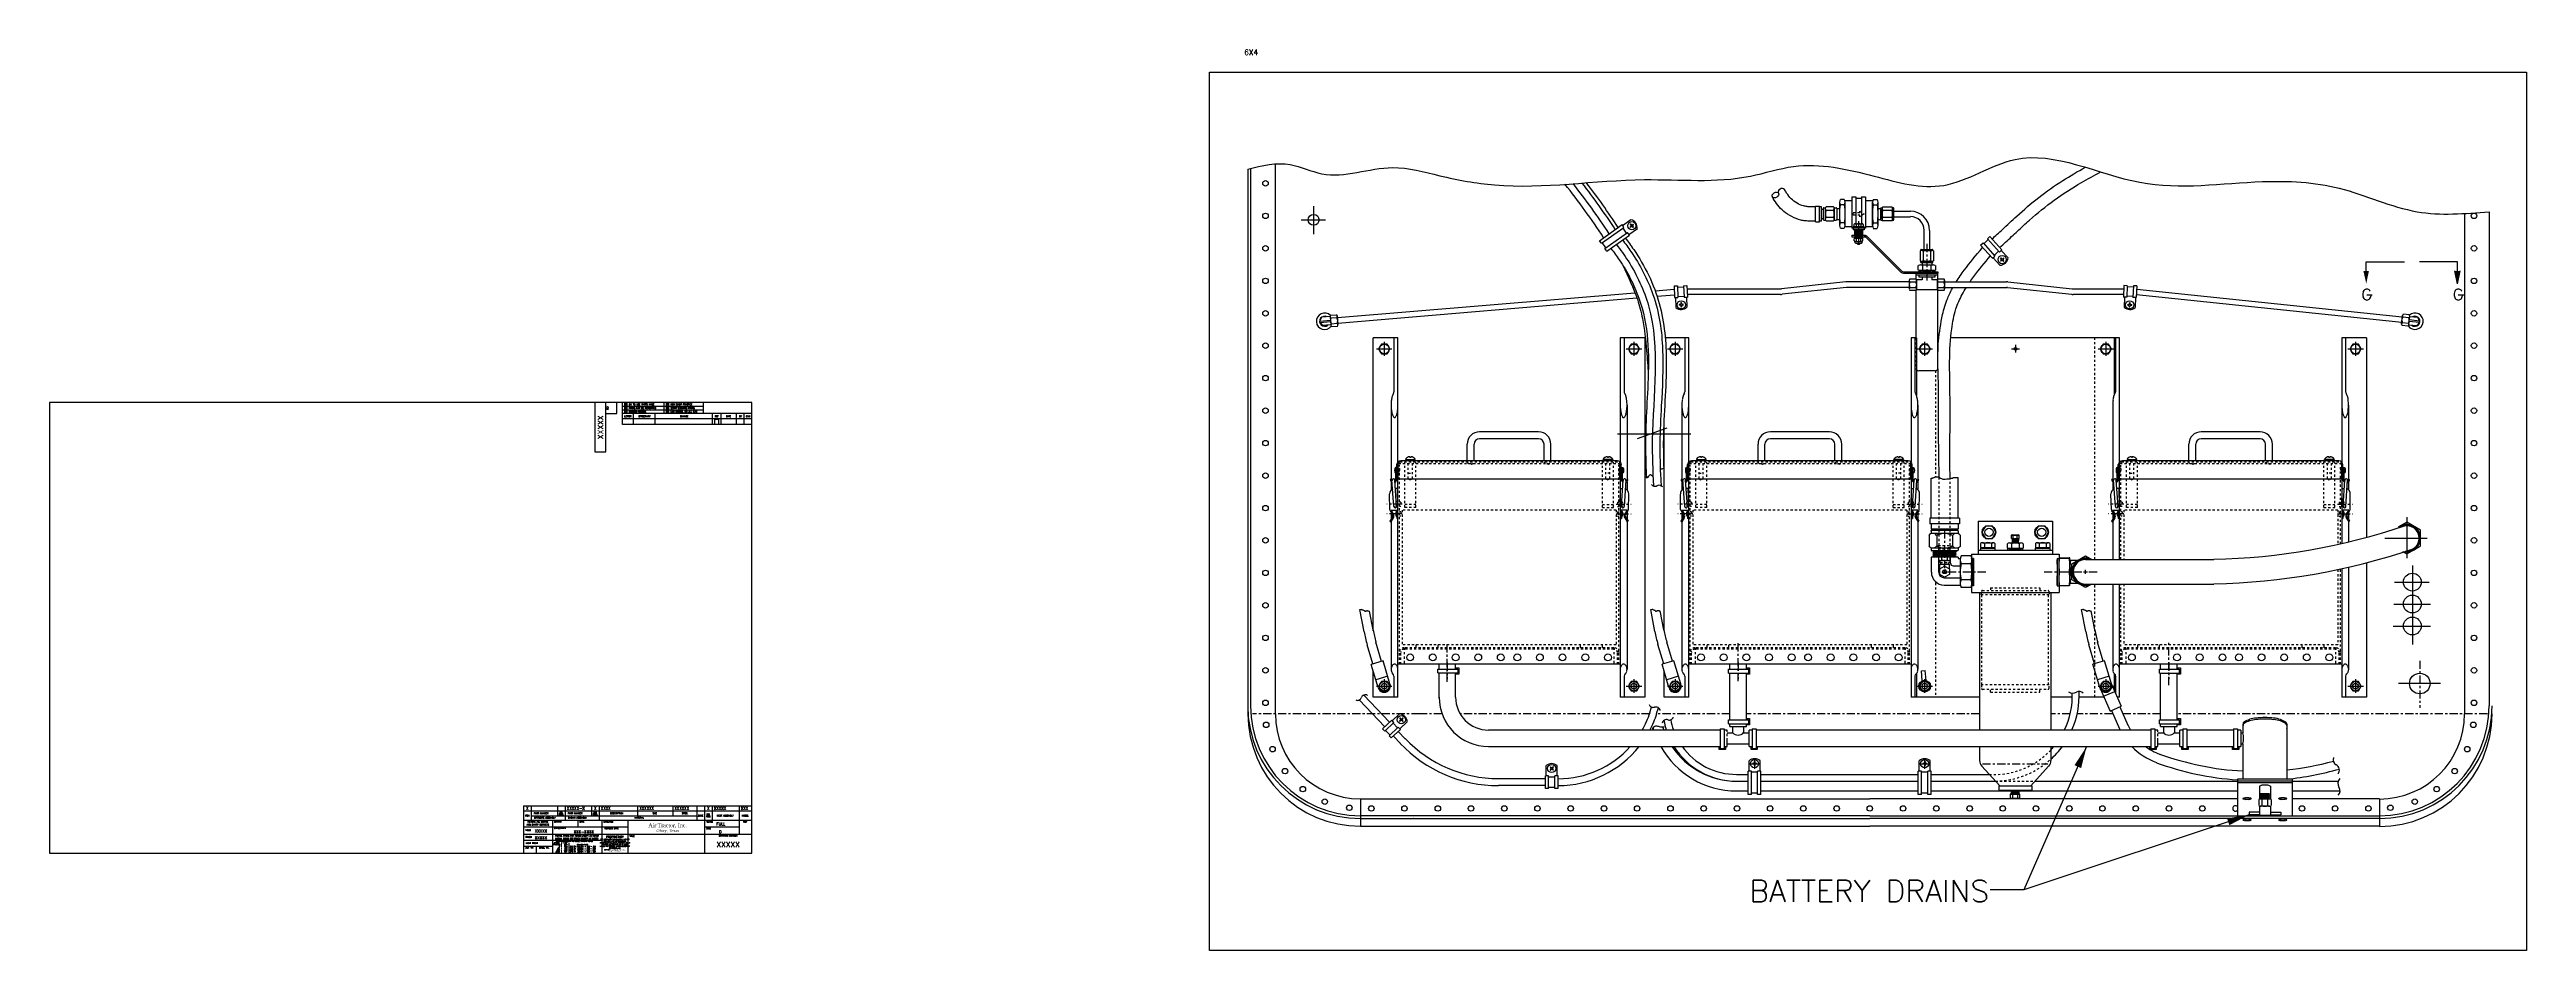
# Model space of a CAD drawing. Extents: x 0 to 113, y -4 to 37.
import ezdxf
from ezdxf.enums import TextEntityAlignment as Align

# ---------------------------------------------------------------- set-up
doc = ezdxf.new("R2010")
doc.units = 0
doc.header["$LTSCALE"] = 0.3
doc.header["$MEASUREMENT"] = 0
for name, pattern in [('CENTER', [2, 1.25, -0.25, 0.25, -0.25]), ('HIDDEN', [0.375, 0.25, -0.125]), ('HIDDEN2', [0.1875, 0.125, -0.0625])]:
    doc.linetypes.add(name, pattern=pattern)
doc.layers.get('0').update_dxf_attribs({"linetype": 'CONTINUOUS'})
for name, color, linetype in [('1', 1, 'CONTINUOUS'), ('2', 6, 'CONTINUOUS'), ('FUELSYS', 2, 'CONTINUOUS'), ('HW', 6, 'CONTINUOUS'), ('LINES', 2, 'CONTINUOUS'), ('NOTES', 2, 'CONTINUOUS'), ('TB', 1, 'CONTINUOUS'), ('TB Border', 9, 'CONTINUOUS')]:
    doc.layers.add(name, color=color, linetype=linetype)
doc.styles.add('050', font='romans', dxfattribs={"height": 0.05})
doc.styles.add('070', font='ROMANS', dxfattribs={"height": 0.07})
doc.styles.add('130', font='ROMANS', dxfattribs={"height": 0.125})
doc.styles.add('250', font='ROMANS', dxfattribs={"height": 0.25})
doc.styles.add('AT', font='georgia.ttf', dxfattribs={"height": 0.175})
doc.styles.add('ROMANS', font='ROMANS.shx')
doc.dimstyles.new('FRACTION', dxfattribs={"dimtxt": 0.125, "dimasz": 0.15, "dimexe": 0.12, "dimexo": 0.12, "dimgap": 0.05, "dimtad": 0, "dimtih": 1, "dimtoh": 1, "dimdec": 4, "dimzin": 4, "dimdsep": 46, "dimlunit": 5, "dimtxsty": 'ROMANS', "dimcen": 0.09, "dimclrd": 6, "dimclre": 6, "dimclrt": 256, "dimadec": 0, "dimazin": 0, "dimtfac": 0.72, "dimtdec": 4, "dimtofl": 0, "dimtmove": 0, "dimatfit": 3, "dimfxl": 1, "dimfrac": 2, "dimtolj": 1, "dimtzin": 4, "dimarcsym": 0})

# ---------------------------------------------------------------- blocks, each defined once
blk = doc.blocks.new('tbn')
at = {"layer": 'TB', "color": 6}
for p, q in [((-3.42, 0.58), (-1.17, 0.58)), ((-2.68, 0.45), (-2.68, 0.03)), ((-1.17, 0.86), (-1.17, 0))]:
    blk.add_line(p, q, dxfattribs=at)
at = {"layer": 'NOTES', "insert": (-1.14, 0.42), "char_height": 0.07812, "attachment_point": 4, "style": 'ROMANS'}
blk.add_mtext_dynamic_manual_height_columns('\\pxsm0.95,qc;{\\H1.152x;PROPRIETARY\\H0.86806x;\\W0.75;\\P\\H0.64x;\\C41;THE INFORMATION SHOWN HEREIN, AND THIS DOCUMENT, ARE THE CONFIDENTIAL PROPRIETARY INTELLECTUAL PROPERTY OF AIR TRACTOR, INC. AND MAY NOT BE USED WITHOUT THE EXPRESS, WRITTEN CONSENT OF AIR TRACTOR, INC.\\P\\H0.8x;COPYRIGHT \\fArial|b0|i0|c0|p34;\\W1;©\\fMS Shell Dlg|b0|i0|c0|p0;\\W0.75; EFFECTIVE DATE ABOVE\\PBY AIR TRACTOR, INC.}', width=1.1134, gutter_width=0.781, heights=[0], dxfattribs=at)
at = {"layer": 'TB', "color": 6, "style": '070'}
blk.add_text('EFFECTIVITY', height=0.07, dxfattribs=at).set_placement((-3.08, 1.13), align=Align.MIDDLE)
at = {"layer": 'TB', "color": 6, "style": '050'}
for s, width, p in [('FRACTIONS', 0.8, (-3.39, 0.36)), ('1 1/2%%D', 0.9, (-2.96, 0.44)), ('1/16', 0.9, (-2.9, 0.36)), ('1/16', 0.9, (-2.9, 0.28))]:
    blk.add_text(s, height=0.05, dxfattribs=dict(at, width=width)).set_placement(p)
for s, p in [('ANGLES', (-3.36, 0.44)), ('.0000', (-3.29, 0.04)), ('.000', (-3.24, 0.12)), ('.00', (-3.2, 0.2)), ('.0', (-3.15, 0.28)), ('%%P', (-3.04, 0.44)), ('%%P', (-3.04, 0.36)), ('%%P', (-3.04, 0.28)), ('%%P', (-3.04, 0.2)), ('%%P', (-3.04, 0.12)), ('%%P', (-3.04, 0.04)), ('.030', (-2.9, 0.2)), ('.010', (-2.9, 0.12)), ('.001', (-2.9, 0.04)), ('.040 TO .1285 DIA. + .002 - .001', (-2.64, 0.27)), ('.136 TO  .228 DIA. + .003 - .001', (-2.64, 0.18)), ('.234 T0  .500 DIA. + .004 - .001', (-2.64, 0.11)), ('.515 TO  .750 DIA. + .005 - .001', (-2.64, 0.04))]:
    blk.add_text(s, height=0.05, dxfattribs=at).set_placement(p)
for s, p in [('TOLERANCES EXCEPT AS NOTED, UNITS IN INCHES', (-2.43, 0.51)), ('DRILLED HOLES', (-2.06, 0.36))]:
    blk.add_text(s, height=0.05, dxfattribs=at).set_placement(p, align=Align.CENTER)
at = {"layer": 'TB', "color": 6, "style": '070', "width": 0.85}
for s, p in [('INSTALL RIVETS PER PS129 EXCEPT AS NOTED', (-2.31, 0.79)), ('INSTALL BOLTS PER PS130 EXCEPT AS NOTED', (-2.32, 0.65))]:
    blk.add_text(s, height=0.07, dxfattribs=at).set_placement(p, align=Align.MIDDLE)
blk = doc.blocks.new('ATB')
at = {"layer": 'TB', "color": 2, "width": 3.35, "attachment_point": 2, "style": 'AT'}
for s, insert, char_height in [('Air Tractor, Inc.', (-1.68, 0.49), 0.175), ('Olney, Texas', (-1.68, 0.22), 0.125)]:
    blk.add_mtext(s, dxfattribs=dict(at, insert=insert, char_height=char_height))

msp = doc.modelspace()

# ---------------------------------------------------------------- linework, layer by layer
at = {"color": 41}
for p, q in [((70.62, 27.89), (71.65, 28.62)), ((70.7, 27.77), (71.73, 28.49)), ((70.86, 27.54), (71.89, 28.26)), ((71.73, 28.49), (71.65, 28.62)), ((71.67, 28.58), (72.05, 28.85)), ((71.85, 28.23), (71.69, 28.46)), ((71.98, 28.14), (71.89, 28.26)), ((71.96, 28.17), (72.34, 28.44)), ((72.05, 28.55), (72.01, 28.52)), ((72.05, 28.6), (72.02, 28.63)), ((72.07, 28.53), (72.03, 28.5)), ((72.07, 28.62), (72.04, 28.65)), ((72.14, 28.49), (72.11, 28.53)), ((72.15, 28.65), (72.12, 28.61)), ((72.17, 28.51), (72.13, 28.55)), ((72.17, 28.62), (72.14, 28.59)), ((72.15, 28.65), (72.17, 28.62)), ((70.7, 27.77), (70.62, 27.89)), ((70.9, 27.57), (70.74, 27.8)), ((70.95, 27.42), (70.86, 27.54)), ((70.95, 27.42), (71.98, 28.14)), ((87.98, 27.69), (88.09, 27.79)), ((87.98, 27.69), (88.52, 27.09)), ((88.09, 27.79), (88.63, 27.19)), ((88.12, 27.75), (88.33, 27.94)), ((88.29, 27.97), (88.4, 28.08)), ((88.29, 27.97), (88.4, 28.08)), ((88.29, 27.97), (88.84, 27.37)), ((88.4, 28.08), (88.95, 27.48)), ((88.52, 27.09), (88.63, 27.19)), ((88.55, 27.11), (88.86, 26.77)), ((88.6, 27.22), (88.8, 27.41)), ((88.84, 27.37), (88.95, 27.48)), ((88.92, 27.05), (88.89, 27.09)), ((88.94, 27.07), (88.91, 27.11)), ((88.92, 27.45), (89.23, 27.11)), ((89.02, 27.1), (88.99, 27.07)), ((88.92, 27.01), (88.88, 26.98)), ((88.94, 26.99), (88.9, 26.95)), ((89.01, 26.95), (88.98, 26.99)), ((89.04, 26.97), (89, 27.01)), ((89.04, 27.08), (89.01, 27.05)), ((74.02, 25.83), (74.04, 25.3)), ((74.02, 25.83), (74.17, 25.83)), ((74.04, 25.3), (74.19, 25.3)), ((74.08, 25.3), (74.1, 24.84)), ((74.17, 25.83), (74.19, 25.3)), ((74.17, 25.78), (74.45, 25.79)), ((74.19, 25.35), (74.47, 25.36)), ((74.3, 24.98), (74.25, 24.98)), ((74.3, 24.95), (74.25, 24.95)), ((74.33, 25.01), (74.32, 25.06)), ((74.33, 24.87), (74.33, 24.92)), ((74.36, 25.01), (74.35, 25.06)), ((74.36, 24.88), (74.36, 24.92)), ((74.44, 24.99), (74.39, 24.99)), ((74.44, 24.96), (74.39, 24.96)), ((74.45, 25.84), (74.6, 25.85)), ((74.45, 25.84), (74.6, 25.85)), ((74.45, 25.84), (74.47, 25.31)), ((74.47, 25.31), (74.62, 25.32)), ((74.58, 25.32), (74.6, 24.86)), ((74.6, 25.85), (74.62, 25.32)), ((94.51, 25.85), (94.49, 25.32)), ((94.64, 25.31), (94.49, 25.32)), ((94.66, 25.84), (94.51, 25.85)), ((94.66, 25.84), (94.51, 25.85)), ((94.53, 25.32), (94.52, 24.86)), ((94.66, 25.84), (94.64, 25.31)), ((94.93, 25.35), (94.65, 25.36)), ((94.94, 25.78), (94.66, 25.79)), ((94.68, 24.99), (94.73, 24.99)), ((94.68, 24.96), (94.73, 24.96)), ((94.75, 24.88), (94.76, 24.92)), ((94.76, 25.01), (94.76, 25.06)), ((94.78, 24.87), (94.79, 24.92)), ((94.79, 25.01), (94.79, 25.06)), ((94.82, 24.98), (94.87, 24.98)), ((94.82, 24.95), (94.87, 24.95)), ((94.94, 25.83), (94.92, 25.3)), ((95.07, 25.3), (94.92, 25.3)), ((95.09, 25.83), (94.94, 25.83)), ((95.03, 25.3), (95.02, 24.84)), ((95.09, 25.83), (95.07, 25.3)), ((105.82, 25.41), (105.58, 25.41)), ((109.99, 25.41), (109.74, 25.41)), ((60.46, 22.96), (61.16, 22.96)), ((60.68, 23.18), (60.55, 22.96)), ((60.55, 22.96), (60.68, 22.74)), ((60.94, 23.18), (60.68, 23.18)), ((60.68, 22.74), (60.94, 22.74)), ((60.81, 23.28), (60.81, 22.65)), ((61.06, 22.96), (60.94, 23.18)), ((60.94, 22.74), (61.06, 22.96)), ((71.83, 22.96), (72.54, 22.96)), ((72.06, 23.18), (71.93, 22.96)), ((71.93, 22.96), (72.06, 22.74)), ((72.31, 23.18), (72.06, 23.18)), ((72.06, 22.74), (72.31, 22.74)), ((72.18, 23.28), (72.18, 22.65)), ((72.44, 22.96), (72.31, 23.18)), ((72.31, 22.74), (72.44, 22.96)), ((73.71, 22.96), (74.41, 22.96)), ((73.93, 23.18), (73.8, 22.96)), ((73.8, 22.96), (73.93, 22.74)), ((74.19, 23.18), (73.93, 23.18)), ((73.93, 22.74), (74.19, 22.74)), ((74.06, 23.28), (74.06, 22.65)), ((74.31, 22.96), (74.19, 23.18)), ((74.19, 22.74), (74.31, 22.96)), ((85.08, 22.96), (85.79, 22.96)), ((85.31, 23.18), (85.18, 22.96)), ((85.18, 22.96), (85.31, 22.74)), ((85.56, 23.18), (85.31, 23.18)), ((85.31, 22.74), (85.56, 22.74)), ((85.43, 23.28), (85.43, 22.65)), ((85.69, 22.96), (85.56, 23.18)), ((85.56, 22.74), (85.69, 22.96)), ((93.33, 22.96), (94.04, 22.96)), ((93.56, 23.18), (93.43, 22.96)), ((93.43, 22.96), (93.56, 22.74)), ((93.81, 23.18), (93.56, 23.18)), ((93.56, 22.74), (93.81, 22.74)), ((93.68, 23.28), (93.68, 22.65)), ((93.94, 22.96), (93.81, 23.18)), ((93.81, 22.74), (93.94, 22.96)), ((104.71, 22.96), (105.42, 22.96)), ((104.94, 23.18), (104.81, 22.96)), ((104.81, 22.96), (104.94, 22.74)), ((105.19, 23.18), (104.94, 23.18)), ((104.94, 22.74), (105.19, 22.74)), ((105.06, 23.28), (105.06, 22.65)), ((105.32, 22.96), (105.19, 23.18)), ((105.19, 22.74), (105.32, 22.96)), ((87.02, 15), (85.66, 15)), ((86.93, 14.69), (85.76, 14.69)), ((87.02, 15.25), (87.02, 15)), ((85.63, 14.46), (85.63, 13.98)), ((85.72, 14.66), (85.72, 14.54)), ((85.72, 13.91), (85.72, 13.8)), ((86.93, 13.76), (85.75, 13.76)), ((86.87, 14.55), (85.8, 14.55)), ((86.88, 13.89), (85.82, 13.89)), ((85.98, 14.46), (85.98, 13.98)), ((86.7, 14.46), (86.7, 13.98)), ((86.96, 14.66), (86.96, 14.54)), ((86.96, 13.91), (86.96, 13.8)), ((87.05, 14.46), (87.05, 13.98)), ((60.81, 7.92), (60.81, 7.29)), ((72.18, 7.92), (72.18, 7.29)), ((74.06, 7.92), (74.06, 7.29)), ((85.43, 7.92), (85.43, 7.29)), ((93.68, 7.92), (93.68, 7.29)), ((105.06, 7.92), (105.06, 7.29)), ((60.46, 7.6), (61.16, 7.6)), ((60.68, 7.82), (60.55, 7.6)), ((60.55, 7.6), (60.68, 7.38)), ((60.94, 7.82), (60.68, 7.82)), ((60.68, 7.38), (60.94, 7.38)), ((61.06, 7.6), (60.94, 7.82)), ((60.94, 7.38), (61.06, 7.6)), ((71.83, 7.6), (72.54, 7.6)), ((72.06, 7.82), (71.93, 7.6)), ((71.93, 7.6), (72.06, 7.38)), ((72.31, 7.82), (72.06, 7.82)), ((72.06, 7.38), (72.31, 7.38)), ((72.44, 7.6), (72.31, 7.82)), ((72.31, 7.38), (72.44, 7.6)), ((73.71, 7.6), (74.41, 7.6)), ((73.93, 7.82), (73.8, 7.6)), ((73.8, 7.6), (73.93, 7.38)), ((74.19, 7.82), (73.93, 7.82)), ((73.93, 7.38), (74.19, 7.38)), ((74.31, 7.6), (74.19, 7.82)), ((74.19, 7.38), (74.31, 7.6)), ((85.08, 7.6), (85.79, 7.6)), ((85.31, 7.82), (85.18, 7.6)), ((85.18, 7.6), (85.31, 7.38)), ((85.56, 7.82), (85.31, 7.82)), ((85.31, 7.38), (85.56, 7.38)), ((85.69, 7.6), (85.56, 7.82)), ((85.56, 7.38), (85.69, 7.6)), ((93.33, 7.6), (94.04, 7.6)), ((93.56, 7.82), (93.43, 7.6)), ((93.43, 7.6), (93.56, 7.38)), ((93.81, 7.82), (93.56, 7.82)), ((93.56, 7.38), (93.81, 7.38)), ((93.94, 7.6), (93.81, 7.82)), ((93.81, 7.38), (93.94, 7.6)), ((104.71, 7.6), (105.42, 7.6)), ((104.94, 7.82), (104.81, 7.6)), ((104.81, 7.6), (104.94, 7.38)), ((105.19, 7.82), (104.94, 7.82)), ((104.94, 7.38), (105.19, 7.38)), ((105.32, 7.6), (105.19, 7.82)), ((105.19, 7.38), (105.32, 7.6)), ((60.73, 5.66), (61.15, 6.05)), ((60.84, 5.55), (60.73, 5.66)), ((60.84, 5.55), (61.25, 5.94)), ((61.03, 5.34), (61.44, 5.74)), ((61.25, 5.94), (61.15, 6.05)), ((61.17, 6.02), (61.51, 6.34)), ((61.41, 5.7), (61.21, 5.91)), ((61.55, 5.63), (61.44, 5.74)), ((61.55, 6.05), (61.51, 6.02)), ((61.52, 6.13), (61.55, 6.1)), ((61.52, 5.66), (61.85, 5.98)), ((61.54, 6.15), (61.57, 6.12)), ((61.57, 6.03), (61.54, 6)), ((61.61, 6.03), (61.65, 5.99)), ((61.65, 6.15), (61.62, 6.11)), ((61.63, 6.05), (61.67, 6.02)), ((61.67, 6.13), (61.64, 6.09)), ((61.07, 5.38), (60.87, 5.58)), ((61.13, 5.24), (61.03, 5.34)), ((61.13, 5.24), (61.55, 5.63)), ((68.3, 3.51), (68.15, 3.51)), ((68.15, 2.94), (68.15, 3.51)), ((68.19, 3.51), (68.19, 3.98)), ((68.3, 2.94), (68.3, 3.51)), ((68.58, 3.46), (68.3, 3.46)), ((68.37, 3.91), (68.4, 3.87)), ((68.37, 3.8), (68.4, 3.83)), ((68.39, 3.93), (68.42, 3.89)), ((68.39, 3.77), (68.42, 3.81)), ((68.46, 3.9), (68.5, 3.93)), ((68.47, 3.81), (68.5, 3.78)), ((68.49, 3.88), (68.52, 3.91)), ((68.49, 3.83), (68.52, 3.8)), ((68.73, 3.51), (68.58, 3.51)), ((68.58, 2.94), (68.58, 3.51)), ((68.69, 3.51), (68.69, 3.98)), ((68.73, 2.94), (68.73, 3.51)), ((77.54, 3.73), (77.39, 3.73)), ((77.39, 2.67), (77.39, 3.73)), ((77.43, 3.73), (77.43, 4.2)), ((77.45, 4.07), (77.92, 4.07)), ((77.54, 2.67), (77.54, 3.73)), ((77.82, 3.68), (77.54, 3.68)), ((77.59, 4.09), (77.64, 4.09)), ((77.59, 4.06), (77.64, 4.06)), ((77.67, 4.17), (77.67, 4.12)), ((77.67, 4.03), (77.67, 3.98)), ((77.68, 4.32), (77.68, 3.83)), ((77.7, 4.17), (77.7, 4.12)), ((77.7, 4.03), (77.7, 3.98)), ((77.73, 4.09), (77.78, 4.09)), ((77.73, 4.06), (77.78, 4.06)), ((77.82, 2.67), (77.82, 3.73)), ((77.97, 3.73), (77.82, 3.73)), ((77.93, 3.73), (77.93, 4.2)), ((77.97, 2.67), (77.97, 3.73)), ((85.14, 2.67), (85.14, 3.73)), ((85.29, 3.73), (85.14, 3.73)), ((85.18, 3.73), (85.18, 4.2)), ((85.2, 4.07), (85.67, 4.07)), ((85.29, 2.67), (85.29, 3.73)), ((85.57, 3.68), (85.29, 3.68)), ((85.34, 4.09), (85.39, 4.09)), ((85.34, 4.06), (85.39, 4.06)), ((85.42, 4.17), (85.42, 4.12)), ((85.42, 4.03), (85.42, 3.98)), ((85.43, 4.32), (85.43, 3.83)), ((85.45, 4.17), (85.45, 4.12)), ((85.45, 4.03), (85.45, 3.98)), ((85.48, 4.09), (85.53, 4.09)), ((85.48, 4.06), (85.53, 4.06)), ((85.72, 3.73), (85.57, 3.73)), ((85.57, 2.67), (85.57, 3.73)), ((85.68, 3.73), (85.68, 4.2)), ((85.72, 2.67), (85.72, 3.73)), ((68.3, 2.94), (68.15, 2.94)), ((68.58, 2.99), (68.3, 2.99)), ((68.73, 2.94), (68.58, 2.94)), ((77.54, 2.67), (77.39, 2.67)), ((77.82, 2.72), (77.54, 2.72)), ((77.97, 2.67), (77.82, 2.67)), ((85.29, 2.67), (85.14, 2.67)), ((85.57, 2.72), (85.29, 2.72)), ((85.72, 2.67), (85.57, 2.67))]:
    msp.add_line(p, q, dxfattribs=at)
at = {"color": 41, "linetype": 'CENTER'}
for p, q in [((86.34, 14.7), (86.34, 12.96)), ((86.49, 12.81), (88.24, 12.81)), ((90.87, 12.81), (92.6, 12.81)), ((92.91, 12.81), (93.33, 12.81)), ((107.99, 8.76), (107.99, 6.61))]:
    msp.add_line(p, q, dxfattribs=at)
at = {"color": 41}
for centre, radius in [((72.09, 28.57), 0.187), ((88.96, 27.03), 0.187), ((74.34, 24.97), 0.187), ((94.77, 24.97), 0.187), ((60.81, 22.96), 0.221), ((72.18, 22.96), 0.221), ((74.06, 22.96), 0.221), ((85.43, 22.96), 0.221), ((93.68, 22.96), 0.221), ((105.06, 22.96), 0.221), ((60.81, 7.6), 0.221), ((72.18, 7.6), 0.221), ((74.06, 7.6), 0.221), ((85.43, 7.6), 0.221), ((93.68, 7.6), 0.221), ((105.06, 7.6), 0.221), ((61.59, 6.07), 0.187), ((68.44, 3.85), 0.187), ((77.68, 4.07), 0.187), ((85.43, 4.07), 0.187)]:
    msp.add_circle(centre, radius, dxfattribs=at)
for centre, radius, start, end in [((72.09, 28.57), 0.095, 213.1465, 231.3159), ((72.09, 28.57), 0.095, 123.1465, 141.3159), ((71.96, 28.48), 0.375, 353.1897, 76.8103), ((72.03, 28.58), 0.03, 312.2312, 42.2312), ((72.1, 28.64), 0.03, 222.2312, 312.2312), ((72.09, 28.51), 0.03, 42.2312, 132.2312), ((72.16, 28.57), 0.03, 132.2312, 222.2312), ((72.09, 28.57), 0.095, 303.1465, 321.3159), ((88.86, 27.15), 0.375, 270.4209, 354.0415), ((88.96, 27.03), 0.095, 123.1465, 141.3159), ((88.96, 27.03), 0.095, 33.1465, 51.3159), ((88.96, 27.03), 0.095, 213.1465, 231.3159), ((88.9, 27.03), 0.03, 312.2312, 42.2312), ((88.97, 27.09), 0.03, 222.2312, 312.2312), ((88.96, 26.97), 0.03, 42.2312, 132.2312), ((89.03, 27.03), 0.03, 132.2312, 222.2312), ((88.96, 27.03), 0.095, 303.1465, 321.3159), ((74.34, 25.13), 0.375, 230.1897, 313.8103), ((74.34, 24.97), 0.095, 172.9153, 191.0847), ((74.3, 25.01), 0.03, 272, 2), ((74.3, 24.92), 0.03, 2, 92), ((74.34, 24.97), 0.095, 82.9153, 101.0847), ((74.34, 24.97), 0.095, 262.9153, 281.0847), ((74.39, 25.02), 0.03, 182, 272), ((74.39, 24.93), 0.03, 92, 182), ((74.34, 24.97), 0.095, 352.9153, 11.0847), ((94.78, 25.13), 0.375, 226.1897, 309.8103), ((94.77, 24.97), 0.095, 168.9153, 187.0847), ((94.73, 25.02), 0.03, 268, 358), ((94.73, 24.93), 0.03, 358, 88), ((94.77, 24.97), 0.095, 258.9153, 277.0847), ((94.77, 24.97), 0.095, 78.9153, 97.0847), ((94.82, 25.01), 0.03, 178, 268), ((94.82, 24.92), 0.03, 88, 178), ((94.77, 24.97), 0.095, 348.9153, 7.0847), ((105.71, 25.44), 0.321, 162.1811, 180), ((105.71, 25.44), 0.321, 180, 197.8189), ((105.64, 25.46), 0.256, 142.1885, 162.1811), ((105.64, 25.42), 0.256, 197.8189, 217.8115), ((105.6, 25.49), 0.206, 118.0924, 142.1885), ((105.6, 25.39), 0.206, 217.8115, 241.9076), ((105.58, 25.53), 0.152, 90, 118.0924), ((105.58, 25.34), 0.152, 241.9076, 270), ((105.58, 25.53), 0.152, 61.9076, 90), ((105.58, 25.34), 0.152, 270, 298.0924), ((105.55, 25.49), 0.206, 37.8115, 61.9076), ((105.55, 25.39), 0.206, 298.0924, 322.1885), ((105.51, 25.46), 0.256, 31.8773, 37.8115), ((105.51, 25.42), 0.256, 322.1885, 342.1811), ((105.45, 25.44), 0.321, 342.1811, 360), ((109.87, 25.44), 0.321, 162.1811, 180), ((109.87, 25.44), 0.321, 180, 197.8189), ((109.81, 25.46), 0.256, 142.1885, 162.1811), ((109.81, 25.42), 0.256, 197.8189, 217.8115), ((109.77, 25.49), 0.206, 118.0924, 142.1885), ((109.77, 25.39), 0.206, 217.8115, 241.9076), ((109.74, 25.53), 0.152, 90, 118.0924), ((109.74, 25.34), 0.152, 241.9076, 270), ((109.74, 25.53), 0.152, 61.9076, 90), ((109.74, 25.34), 0.152, 270, 298.0924), ((109.72, 25.49), 0.206, 37.8115, 61.9076), ((109.72, 25.39), 0.206, 298.0924, 322.1885), ((109.68, 25.46), 0.256, 31.8773, 37.8115), ((109.68, 25.42), 0.256, 322.1885, 342.1811), ((109.62, 25.44), 0.321, 342.1811, 360), ((85.75, 14.66), 0.0371, 94.7677, 185.3916), ((85.8, 14.34), 0.217, 35.2333, 144.7667), ((85.8, 14.12), 0.224, 217.7909, 322.2091), ((85.76, 13.8), 0.0384, 182.8771, 264.4585), ((86.34, 13.8), 0.752, 61.4267, 118.5733), ((86.34, 14.68), 0.79, 242.9127, 297.0873), ((86.88, 14.34), 0.217, 35.2333, 144.7667), ((86.88, 14.12), 0.224, 217.7909, 322.2091), ((86.92, 13.8), 0.0384, 275.5415, 357.1229), ((61.48, 5.96), 0.375, 1.6826, 85.3032), ((61.59, 6.07), 0.095, 214.4082, 232.5776), ((61.59, 6.07), 0.095, 124.4082, 142.5776), ((61.53, 6.07), 0.03, 313.4929, 43.4929), ((61.59, 6.14), 0.03, 223.4929, 313.4929), ((61.59, 6.01), 0.03, 43.4929, 133.4929), ((61.66, 6.07), 0.03, 133.4929, 223.4929), ((61.59, 6.07), 0.095, 34.4082, 52.5776), ((61.59, 6.07), 0.095, 304.4082, 322.5776), ((68.44, 3.7), 0.375, 48.1897, 131.8103), ((68.44, 3.85), 0.095, 127.4224, 145.5918), ((68.44, 3.85), 0.095, 217.4224, 235.5918), ((68.38, 3.85), 0.03, 316.5071, 46.5071), ((68.44, 3.92), 0.03, 226.5071, 316.5071), ((68.45, 3.79), 0.03, 46.5071, 136.5071), ((68.51, 3.85), 0.03, 136.5071, 226.5071), ((68.44, 3.85), 0.095, 37.4224, 55.5918), ((68.44, 3.85), 0.095, 307.4224, 325.5918), ((77.68, 3.92), 0.375, 48.1897, 131.8103), ((77.68, 4.07), 0.095, 170.9153, 189.0847), ((77.64, 4.12), 0.03, 270, 0), ((77.64, 4.03), 0.03, 0, 90), ((77.68, 4.07), 0.095, 80.9153, 99.0847), ((77.68, 4.07), 0.095, 260.9153, 279.0847), ((77.73, 4.12), 0.03, 180, 270), ((77.73, 4.03), 0.03, 90, 180), ((77.68, 4.07), 0.095, 350.9153, 9.0847), ((85.43, 3.92), 0.375, 48.1897, 131.8103), ((85.43, 4.07), 0.095, 170.9153, 189.0847), ((85.39, 4.12), 0.03, 270, 0), ((85.39, 4.03), 0.03, 0, 90), ((85.43, 4.07), 0.095, 80.9153, 99.0847), ((85.43, 4.07), 0.095, 260.9153, 279.0847), ((85.48, 4.12), 0.03, 180, 270), ((85.48, 4.03), 0.03, 90, 180), ((85.43, 4.07), 0.095, 350.9153, 9.0847)]:
    msp.add_arc(centre, radius, start, end, dxfattribs=at)
at = {"layer": '1', "color": 41}
for p, q in [((54.59, 31.15), (54.59, 6.34)), ((54.72, 31.18), (54.72, 6.7)), ((55.84, 31.38), (55.84, 20.77)), ((57.59, 29.46), (57.59, 28.19)), ((81.43, 29.36), (81.56, 29.36)), ((81.56, 28.58), (81.56, 29.64)), ((81.77, 29.77), (81.59, 29.77)), ((81.77, 29.52), (81.59, 29.52)), ((82.11, 29.7), (81.8, 29.7)), ((81.81, 28.58), (81.81, 29.64)), ((82.11, 29.89), (82.11, 28.46)), ((82.11, 29.89), (82.29, 29.89)), ((82.29, 29.89), (82.29, 28.66)), ((82.29, 29.83), (82.55, 29.83)), ((82.55, 29.89), (82.55, 28.66)), ((82.55, 29.89), (82.73, 29.89)), ((82.73, 29.89), (82.73, 28.46)), ((83.06, 29.7), (82.73, 29.7)), ((83.06, 28.58), (83.06, 29.64)), ((83.09, 29.77), (83.27, 29.77)), ((83.09, 29.52), (83.27, 29.52)), ((83.31, 28.58), (83.31, 29.64)), ((83.31, 29.36), (83.43, 29.36)), ((83.43, 29.38), (83.5, 29.38)), ((83.43, 28.83), (83.43, 29.38)), ((83.95, 29.42), (83.51, 29.42)), ((83.97, 29.38), (84.01, 29.38)), ((84.03, 28.85), (84.03, 29.37)), ((57.03, 28.84), (58.14, 28.84)), ((81.43, 28.86), (81.56, 28.86)), ((81.77, 28.7), (81.59, 28.7)), ((81.77, 28.45), (81.59, 28.45)), ((82.11, 28.52), (81.8, 28.52)), ((82.73, 28.46), (82.11, 28.46)), ((82.67, 28.52), (82.17, 28.52)), ((82.17, 28.52), (82.17, 28.39)), ((82.67, 28.39), (82.17, 28.39)), ((82.2, 28.63), (82.2, 28.53)), ((82.2, 28.53), (82.63, 28.53)), ((82.25, 28.53), (82.25, 28.52)), ((82.25, 28.52), (82.59, 28.52)), ((82.26, 28.66), (82.58, 28.66)), ((82.31, 28.63), (82.31, 28.53)), ((82.53, 28.63), (82.53, 28.53)), ((82.59, 28.53), (82.59, 28.52)), ((82.63, 28.63), (82.63, 28.53)), ((82.67, 28.52), (82.67, 28.39)), ((83.06, 28.52), (82.73, 28.52)), ((83.09, 28.7), (83.27, 28.7)), ((83.09, 28.45), (83.27, 28.45)), ((83.31, 28.86), (83.43, 28.86)), ((83.43, 28.83), (83.5, 28.83)), ((83.5, 28.89), (83.5, 29.33)), ((83.95, 29.27), (83.51, 29.27)), ((83.95, 28.95), (83.51, 28.95)), ((83.95, 28.8), (83.51, 28.8)), ((83.97, 29.33), (83.97, 28.89)), ((83.97, 28.83), (84.01, 28.83)), ((84.03, 29.23), (84.78, 29.23)), ((84.03, 28.98), (84.78, 28.98)), ((85.41, 27.49), (85.41, 28.36)), ((85.66, 27.49), (85.66, 28.36)), ((110.02, 29.13), (110.02, 6.34)), ((111.15, 29.21), (111.15, 6.7)), ((82.11, 28.14), (82.29, 28.14)), ((82.11, 28.14), (82.11, 28.07)), ((82.11, 28.14), (82.73, 28.14)), ((82.11, 28.07), (82.73, 28.07)), ((82.55, 28.14), (82.73, 28.14)), ((82.73, 28.14), (82.73, 28.07)), ((82.75, 28.05), (84.34, 26.45)), ((82.79, 28.09), (84.39, 26.5)), ((85.22, 27.42), (85.22, 26.98)), ((85.26, 27.43), (85.26, 27.48)), ((85.27, 27.49), (85.79, 27.49)), ((85.75, 27.43), (85.31, 27.43)), ((85.37, 27.42), (85.37, 26.98)), ((85.69, 27.42), (85.69, 26.98)), ((85.81, 27.43), (85.81, 27.48)), ((85.84, 27.42), (85.84, 26.98)), ((84.46, 26.47), (86.03, 26.47)), ((84.46, 26.41), (86.03, 26.41)), ((85.03, 26.41), (85.03, 26.14)), ((86.03, 26.41), (85.03, 26.41)), ((86.03, 26.32), (85.03, 26.32)), ((85.26, 26.89), (85.26, 26.96)), ((85.26, 26.89), (85.81, 26.89)), ((85.31, 26.96), (85.75, 26.96)), ((85.81, 26.89), (85.81, 26.96)), ((86.03, 26.47), (86.03, 26.41)), ((86.03, 26.14), (86.03, 26.41)), ((85.03, 25.63), (85.03, 23.46)), ((86.03, 25.59), (86.03, 25.63)), ((86.03, 22.09), (86.03, 25.59)), ((61.43, 23.46), (60.31, 23.46)), ((60.31, 12.98), (60.31, 23.46)), ((61.25, 23.46), (61.25, 21.01)), ((61.43, 17.81), (61.43, 23.46)), ((71.56, 23.46), (71.56, 17.81)), ((72.68, 23.46), (71.56, 23.46)), ((71.74, 23.46), (71.74, 21.01)), ((72.68, 23.46), (72.68, 7.1)), ((74.68, 23.46), (73.61, 23.46)), ((74.5, 23.46), (74.5, 21.01)), ((74.68, 17.81), (74.68, 23.46)), ((84.81, 23.46), (84.81, 17.81)), ((85.06, 23.46), (84.81, 23.46)), ((84.99, 23.46), (84.99, 21.01)), ((85.06, 23.46), (85.06, 20.85)), ((86.08, 23.46), (86.03, 23.46)), ((94.31, 23.46), (86.62, 23.46)), ((89.39, 22.97), (89.75, 22.97)), ((89.57, 23.15), (89.57, 22.79)), ((94.06, 23.46), (94.06, 20.85)), ((94.13, 23.46), (94.13, 21.01)), ((94.31, 20.25), (94.31, 23.46)), ((105.56, 23.46), (104.43, 23.46)), ((104.43, 23.46), (104.43, 17.81)), ((104.61, 23.46), (104.61, 21.01)), ((105.56, 23.46), (105.56, 14.37)), ((85.16, 21.97), (85.68, 21.97)), ((85.68, 21.97), (85.91, 21.97)), ((55.84, 20.77), (55.84, 12.79)), ((61.12, 20.4), (61.12, 17.02)), ((71.87, 20.4), (71.87, 17.02)), ((74.37, 20.4), (74.37, 17.02)), ((85.12, 20.4), (85.12, 17.02)), ((94, 20.4), (94, 17.02)), ((104.74, 20.4), (104.74, 17.02)), ((72.35, 18.88), (73.7, 19.37)), ((73.56, 10.12), (73.56, 19.82)), ((94.31, 17.81), (94.31, 20.25)), ((64.59, 17.87), (64.59, 18.62)), ((64.9, 17.87), (64.9, 18.62)), ((67.84, 19.18), (65.15, 19.18)), ((67.84, 18.87), (65.15, 18.87)), ((68.09, 17.87), (68.09, 18.62)), ((68.4, 17.87), (68.4, 18.62)), ((71.43, 19.1), (74.77, 19.1)), ((77.84, 17.87), (77.84, 18.62)), ((78.15, 17.87), (78.15, 18.62)), ((81.09, 19.18), (78.4, 19.18)), ((81.09, 18.87), (78.4, 18.87)), ((81.34, 17.87), (81.34, 18.62)), ((81.65, 17.87), (81.65, 18.62)), ((97.46, 17.87), (97.46, 18.62)), ((97.78, 17.87), (97.78, 18.62)), ((100.71, 19.18), (98.03, 19.18)), ((100.71, 18.87), (98.03, 18.87)), ((100.96, 17.87), (100.96, 18.62)), ((101.28, 17.87), (101.28, 18.62)), ((61.13, 17.02), (61.08, 17.02)), ((61.25, 15.79), (61.16, 16.98)), ((61.37, 15.8), (61.29, 16.98)), ((61.33, 17.55), (61.38, 17.55)), ((61.33, 17.02), (61.33, 17.55)), ((61.38, 17.31), (61.33, 17.31)), ((61.38, 17.02), (61.38, 17.69)), ((61.38, 17.05), (71.61, 17.05)), ((61.43, 7.1), (61.43, 17.05)), ((61.44, 17.05), (61.44, 17.82)), ((71.43, 17.87), (61.56, 17.87)), ((61.78, 17.93), (62.22, 17.93)), ((61.78, 17.93), (61.78, 17.87)), ((61.78, 17.93), (61.78, 17.87)), ((61.78, 17.93), (62.22, 17.93)), ((62.22, 17.87), (62.22, 17.93)), ((62.22, 17.87), (62.22, 17.93)), ((70.78, 17.87), (70.78, 17.93)), ((71.22, 17.93), (70.78, 17.93)), ((71.22, 17.93), (70.78, 17.93)), ((70.78, 17.87), (70.78, 17.93)), ((71.22, 17.93), (71.22, 17.87)), ((71.22, 17.93), (71.22, 17.87)), ((71.55, 17.05), (71.55, 17.82)), ((71.56, 17.05), (71.56, 7.1)), ((71.61, 17.02), (71.61, 17.69)), ((71.66, 17.55), (71.61, 17.55)), ((71.61, 17.31), (71.66, 17.31)), ((71.62, 15.8), (71.7, 16.98)), ((71.66, 17.02), (71.66, 17.55)), ((71.75, 15.79), (71.83, 16.98)), ((71.86, 17.02), (71.91, 17.02)), ((74.38, 17.02), (74.33, 17.02)), ((74.5, 15.79), (74.41, 16.98)), ((74.62, 15.8), (74.54, 16.98)), ((74.58, 17.55), (74.63, 17.55)), ((74.58, 17.02), (74.58, 17.55)), ((74.63, 17.31), (74.58, 17.31)), ((74.63, 17.02), (74.63, 17.69)), ((74.63, 17.05), (84.86, 17.05)), ((74.68, 7.1), (74.68, 17.05)), ((74.69, 17.05), (74.69, 17.82)), ((84.68, 17.87), (74.81, 17.87)), ((75.03, 17.93), (75.47, 17.93)), ((75.03, 17.93), (75.03, 17.87)), ((75.03, 17.93), (75.03, 17.87)), ((75.03, 17.93), (75.47, 17.93)), ((75.47, 17.87), (75.47, 17.93)), ((75.47, 17.87), (75.47, 17.93)), ((84.03, 17.87), (84.03, 17.93)), ((84.47, 17.93), (84.03, 17.93)), ((84.47, 17.93), (84.03, 17.93)), ((84.03, 17.87), (84.03, 17.93)), ((84.47, 17.93), (84.47, 17.87)), ((84.47, 17.93), (84.47, 17.87)), ((84.8, 17.05), (84.8, 17.82)), ((84.81, 17.05), (84.81, 7.1)), ((84.86, 17.02), (84.86, 17.69)), ((84.91, 17.55), (84.86, 17.55)), ((84.86, 17.31), (84.91, 17.31)), ((84.87, 15.8), (84.95, 16.98)), ((84.91, 17.02), (84.91, 17.55)), ((85, 15.79), (85.08, 16.98)), ((85.11, 17.02), (85.16, 17.02)), ((94, 17.02), (93.95, 17.02)), ((94.12, 15.79), (94.04, 16.98)), ((94.25, 15.8), (94.16, 16.98)), ((94.2, 17.55), (94.25, 17.55)), ((94.2, 17.02), (94.2, 17.55)), ((94.25, 17.31), (94.2, 17.31)), ((94.25, 17.02), (94.25, 17.69)), ((94.25, 17.05), (104.49, 17.05)), ((94.31, 17.05), (94.31, 17.82)), ((94.31, 13.37), (94.31, 17.05)), ((104.3, 17.87), (94.44, 17.87)), ((94.65, 17.93), (95.09, 17.93)), ((94.65, 17.93), (94.65, 17.87)), ((94.65, 17.93), (94.65, 17.87)), ((94.65, 17.93), (95.09, 17.93)), ((95.09, 17.87), (95.09, 17.93)), ((95.09, 17.87), (95.09, 17.93)), ((103.65, 17.87), (103.65, 17.93)), ((104.09, 17.93), (103.65, 17.93)), ((104.09, 17.93), (103.65, 17.93)), ((103.65, 17.87), (103.65, 17.93)), ((104.09, 17.93), (104.09, 17.87)), ((104.09, 17.93), (104.09, 17.87)), ((104.43, 17.05), (104.43, 17.82)), ((104.43, 17.05), (104.43, 14.09)), ((104.49, 17.02), (104.49, 17.69)), ((104.54, 17.55), (104.49, 17.55)), ((104.49, 17.31), (104.54, 17.31)), ((104.5, 15.8), (104.58, 16.98)), ((104.54, 17.02), (104.54, 17.55)), ((104.62, 15.79), (104.7, 16.98)), ((104.74, 17.02), (104.79, 17.02)), ((61.06, 15.65), (61.05, 16.35)), ((61.12, 16.91), (61.12, 16.54)), ((61.41, 16.6), (61.31, 16.61)), ((61.43, 15.77), (61.41, 16.6)), ((71.56, 15.77), (71.58, 16.6)), ((71.58, 16.6), (71.68, 16.61)), ((71.87, 16.91), (71.87, 16.54)), ((71.93, 15.65), (71.95, 16.35)), ((74.31, 15.65), (74.3, 16.35)), ((74.37, 16.91), (74.37, 16.54)), ((74.66, 16.6), (74.56, 16.61)), ((74.68, 15.77), (74.66, 16.6)), ((84.81, 15.77), (84.83, 16.6)), ((84.83, 16.6), (84.93, 16.61)), ((85.12, 16.91), (85.12, 16.54)), ((85.18, 15.65), (85.2, 16.35)), ((93.94, 15.65), (93.92, 16.35)), ((94, 16.91), (94, 16.54)), ((94.29, 16.6), (94.19, 16.61)), ((94.31, 15.77), (94.29, 16.6)), ((104.43, 15.77), (104.45, 16.6)), ((104.45, 16.6), (104.55, 16.61)), ((104.74, 16.91), (104.74, 16.54)), ((104.81, 15.65), (104.82, 16.35)), ((61.18, 15.3), (61.07, 15.12)), ((61.07, 15.12), (61.11, 15.09)), ((61.08, 15.59), (61.18, 15.42)), ((61.22, 15.27), (61.11, 15.09)), ((61.12, 15.61), (61.41, 15.62)), ((61.12, 15.61), (61.22, 15.45)), ((61.12, 15.61), (61.12, 15.61)), ((61.12, 15.52), (61.12, 15.2)), ((61.12, 15.1), (61.12, 8.37)), ((61.38, 15.62), (61.38, 15.23)), ((61.43, 15.23), (61.38, 15.23)), ((71.56, 15.23), (71.62, 15.23)), ((71.87, 15.61), (71.58, 15.62)), ((71.62, 15.62), (71.62, 15.23)), ((71.87, 15.61), (71.77, 15.45)), ((71.77, 15.27), (71.88, 15.09)), ((71.91, 15.59), (71.81, 15.42)), ((71.81, 15.3), (71.92, 15.12)), ((71.87, 15.61), (71.87, 15.61)), ((71.87, 15.52), (71.87, 15.2)), ((71.87, 15.1), (71.87, 8.37)), ((71.92, 15.12), (71.88, 15.09)), ((74.43, 15.3), (74.32, 15.12)), ((74.32, 15.12), (74.36, 15.09)), ((74.33, 15.59), (74.43, 15.42)), ((74.47, 15.27), (74.36, 15.09)), ((74.37, 15.61), (74.66, 15.62)), ((74.37, 15.61), (74.47, 15.45)), ((74.37, 15.52), (74.37, 15.2)), ((74.37, 15.1), (74.37, 8.37)), ((74.63, 15.62), (74.63, 15.23)), ((74.68, 15.23), (74.63, 15.23)), ((84.81, 15.23), (84.87, 15.23)), ((85.12, 15.61), (84.83, 15.62)), ((84.87, 15.62), (84.87, 15.23)), ((85.12, 15.61), (85.02, 15.45)), ((85.02, 15.27), (85.13, 15.09)), ((85.16, 15.59), (85.06, 15.42)), ((85.06, 15.3), (85.17, 15.12)), ((85.12, 15.61), (85.12, 15.61)), ((85.12, 15.52), (85.12, 15.2)), ((85.12, 15.1), (85.12, 8.37)), ((85.17, 15.12), (85.13, 15.09)), ((87.87, 15.11), (91.25, 15.11)), ((87.87, 15.11), (87.87, 13.61)), ((91.25, 15.11), (91.25, 13.61)), ((93.95, 15.59), (94.06, 15.42)), ((94.06, 15.3), (93.95, 15.12)), ((93.95, 15.12), (93.99, 15.09)), ((94.1, 15.27), (93.99, 15.09)), ((94, 15.61), (94.28, 15.62)), ((94, 15.61), (94.1, 15.45)), ((94, 15.52), (94, 15.2)), ((94, 15.1), (94, 13.37)), ((94.25, 15.62), (94.25, 15.23)), ((94.31, 15.23), (94.25, 15.23)), ((104.43, 15.23), (104.49, 15.23)), ((104.75, 15.61), (104.46, 15.62)), ((104.49, 15.62), (104.49, 15.23)), ((104.75, 15.61), (104.64, 15.45)), ((104.64, 15.27), (104.75, 15.09)), ((104.68, 15.3), (104.79, 15.12)), ((104.79, 15.59), (104.69, 15.42)), ((104.74, 15.61), (104.74, 15.61)), ((104.74, 15.52), (104.74, 15.2)), ((104.74, 15.1), (104.74, 14.16)), ((104.79, 15.12), (104.75, 15.09)), ((107.4, 15.29), (107.4, 13.43)), ((85.87, 13.74), (85.81, 13.7)), ((86.87, 13.66), (85.81, 13.7)), ((85.81, 13.7), (85.87, 13.66)), ((85.87, 13.66), (85.81, 13.62)), ((86.87, 13.58), (85.81, 13.62)), ((85.81, 13.62), (85.87, 13.58)), ((85.87, 13.58), (85.81, 13.53)), ((85.85, 13.76), (85.87, 13.74)), ((86.81, 13.7), (85.87, 13.74)), ((86.81, 13.62), (85.87, 13.66)), ((86.81, 13.53), (85.87, 13.58)), ((86.87, 13.74), (86.45, 13.76)), ((86.87, 13.74), (86.81, 13.7)), ((86.81, 13.7), (86.87, 13.66)), ((86.87, 13.66), (86.81, 13.62)), ((86.81, 13.62), (86.87, 13.58)), ((86.87, 13.58), (86.81, 13.53)), ((86.85, 13.76), (86.87, 13.74)), ((87.56, 13.61), (91.56, 13.61)), ((87.56, 13.61), (87.56, 13.42)), ((87.87, 13.8), (91.25, 13.8)), ((87.87, 13.61), (91.25, 13.61)), ((89.43, 14.26), (89.69, 14.26)), ((89.43, 14.17), (89.69, 14.17)), ((89.45, 14.22), (89.67, 14.22)), ((91.56, 13.61), (91.56, 13.42)), ((106.39, 14.34), (108.33, 14.34)), ((55.84, 12.81), (55.84, 10.63)), ((60.31, 10.12), (60.31, 12.98)), ((85.73, 13.47), (85.73, 12.79)), ((86.95, 13.47), (85.73, 13.47)), ((86.87, 13.49), (85.81, 13.53)), ((85.81, 13.53), (85.87, 13.49)), ((85.87, 13.49), (85.84, 13.47)), ((86.28, 13.47), (85.87, 13.49)), ((86.07, 12.79), (86.07, 13.47)), ((86.12, 12.94), (86.12, 13.15)), ((86.12, 13.15), (86.34, 13.15)), ((86.12, 12.94), (86.34, 13.06)), ((86.12, 12.68), (86.12, 12.94)), ((86.34, 12.56), (86.12, 12.68)), ((86.16, 13.15), (86.16, 13.23)), ((86.32, 12.54), (87.06, 12.54)), ((86.34, 13.15), (86.56, 13.15)), ((86.34, 13.06), (86.34, 13.15)), ((86.34, 13.06), (86.56, 12.94)), ((86.56, 12.68), (86.34, 12.56)), ((86.52, 13.15), (86.52, 13.23)), ((86.56, 12.94), (86.56, 13.15)), ((86.56, 12.94), (86.56, 12.68)), ((86.61, 13.2), (86.61, 13.47)), ((86.73, 13.08), (87.06, 13.08)), ((86.81, 13.53), (86.87, 13.49)), ((86.87, 13.49), (86.84, 13.47)), ((86.95, 13.47), (86.95, 13.42)), ((86.95, 13.42), (87.06, 13.42)), ((87.06, 12.19), (87.06, 13.43)), ((87.54, 13.53), (87.1, 13.53)), ((87.54, 13.17), (87.1, 13.17)), ((87.54, 12.45), (87.1, 12.45)), ((87.66, 13.42), (87.56, 13.42)), ((87.58, 12.17), (87.58, 13.42)), ((87.58, 12.27), (87.58, 13.35)), ((87.63, 13.42), (87.63, 12.17)), ((87.64, 13.36), (87.63, 13.39)), ((87.63, 12.95), (87.64, 13.36)), ((87.63, 12.28), (87.63, 13.34)), ((87.66, 13.38), (87.64, 13.36)), ((87.64, 12.2), (87.66, 12.62)), ((87.66, 13.42), (87.66, 12.17)), ((91.46, 13.42), (91.56, 13.42)), ((91.46, 13.42), (91.46, 12.17)), ((91.46, 13.38), (91.47, 13.36)), ((91.47, 12.2), (91.46, 12.62)), ((91.47, 13.36), (91.49, 13.39)), ((91.49, 12.95), (91.47, 13.36)), ((91.49, 12.17), (91.49, 13.42)), ((91.54, 13.42), (91.54, 12.17)), ((91.57, 13.44), (91.56, 13.44)), ((91.57, 13.43), (91.56, 13.43)), ((91.57, 13.44), (92.02, 13.44)), ((91.57, 13.43), (92.02, 13.43)), ((91.57, 12.8), (92.02, 12.8)), ((92.05, 13.43), (92.05, 13.44)), ((92.05, 12.19), (92.05, 13.43)), ((92.41, 13.33), (92.07, 13.33)), ((92.67, 12.81), (92.85, 12.81)), ((92.76, 12.72), (92.76, 12.9)), ((104.43, 12.94), (104.43, 7.1)), ((104.74, 13.01), (104.74, 8.37)), ((105.56, 13.21), (105.56, 7.1)), ((107.65, 13.1), (107.65, 9.5)), ((86.32, 12.2), (87.06, 12.2)), ((87.54, 12.09), (87.1, 12.09)), ((87.56, 12.17), (87.56, 11.86)), ((87.66, 12.17), (87.56, 12.17)), ((87.56, 11.86), (91.56, 11.86)), ((87.64, 12.2), (87.63, 12.23)), ((87.66, 12.22), (87.64, 12.2)), ((87.93, 11.86), (87.93, 5.6)), ((91.18, 11.86), (91.18, 5.6)), ((91.46, 12.22), (91.47, 12.2)), ((91.46, 12.17), (91.56, 12.17)), ((91.47, 12.2), (91.49, 12.23)), ((91.54, 12.19), (91.54, 12.19)), ((91.56, 12.17), (91.56, 11.86)), ((91.57, 12.18), (92.02, 12.18)), ((92.05, 12.19), (92.05, 12.19)), ((92.07, 12.29), (92.41, 12.29)), ((94, 12.25), (94, 8.37)), ((94.31, 7.1), (94.31, 12.25)), ((106.8, 11.34), (108.47, 11.34)), ((106.84, 12.34), (108.42, 12.34)), ((55.84, 10.63), (55.84, 6.34)), ((106.77, 10.34), (108.47, 10.34)), ((62.25, 9.49), (62.25, 9.34)), ((63.25, 9.49), (63.25, 9.34)), ((69.74, 9.49), (69.74, 9.34)), ((70.74, 9.49), (70.74, 9.34)), ((75.5, 9.49), (75.5, 9.34)), ((76.5, 9.49), (76.5, 9.34)), ((82.99, 9.49), (82.99, 9.34)), ((83.99, 9.49), (83.99, 9.34)), ((95.12, 9.49), (95.12, 9.34)), ((96.12, 9.49), (96.12, 9.34)), ((102.62, 9.49), (102.62, 9.34)), ((103.62, 9.49), (103.62, 9.34)), ((60.31, 7.1), (60.31, 8.31)), ((61.25, 8.06), (61.25, 7.1)), ((71.56, 8.6), (61.43, 8.6)), ((71.74, 8.06), (71.74, 7.1)), ((73.56, 7.1), (73.56, 8.31)), ((74.5, 8.06), (74.5, 7.1)), ((84.81, 8.6), (74.68, 8.6)), ((84.99, 8.06), (84.99, 7.1)), ((85.06, 8.18), (85.06, 7.1)), ((85.28, 8.3), (85.46, 8.31)), ((85.32, 7.84), (85.28, 8.3)), ((85.5, 7.86), (85.46, 8.31)), ((94.06, 8.18), (94.06, 7.44)), ((94.13, 8.06), (94.13, 7.28)), ((104.43, 8.6), (94.31, 8.6)), ((104.61, 8.06), (104.61, 7.1)), ((61.43, 7.1), (60.31, 7.1)), ((72.68, 7.1), (71.56, 7.1)), ((74.68, 7.1), (73.56, 7.1)), ((87.93, 7.1), (84.81, 7.1)), ((92.16, 7.1), (91.18, 7.1)), ((93.6, 7.1), (92.47, 7.1)), ((94.31, 7.1), (94.21, 7.1)), ((105.56, 7.1), (104.43, 7.1)), ((108.93, 7.72), (107.02, 7.72)), ((77.31, 6.12), (77.45, 6.12)), ((87.93, 4.85), (87.93, 4.21)), ((91.18, 4.85), (91.18, 4.21)), ((87.93, 4.21), (87.93, 4.21)), ((91.18, 4.21), (91.18, 4.21)), ((59.72, 2.47), (82.93, 2.47)), ((59.72, 2.47), (59.72, 1.22)), ((99.68, 2.47), (82.93, 2.47)), ((106.15, 2.47), (102.18, 2.47)), ((106.15, 2.47), (106.15, 1.22)), ((82.93, 1.7), (59.72, 1.7)), ((59.72, 1.57), (82.93, 1.57)), ((59.72, 1.22), (82.93, 1.22)), ((82.93, 1.7), (106.15, 1.7)), ((106.15, 1.57), (82.93, 1.57)), ((106.15, 1.22), (82.93, 1.22))]:
    msp.add_line(p, q, dxfattribs=at)
at = {"layer": '1', "color": 41, "linetype": 'HIDDEN2'}
for p, q in [((82.17, 29.05), (82.17, 29.17)), ((82.17, 29.17), (82.48, 29.17)), ((82.48, 29.05), (82.17, 29.05)), ((82.48, 29.17), (82.48, 29.23)), ((82.48, 29.23), (82.67, 29.11)), ((82.67, 29.11), (82.48, 28.98)), ((82.48, 28.98), (82.48, 29.05))]:
    msp.add_line(p, q, dxfattribs=at)
at = {"layer": '1', "color": 41, "linetype": 'CENTER'}
for p, q in [((82.42, 28.78), (82.42, 27.65)), ((85.53, 27.74), (85.53, 26.07)), ((61.62, 15.89), (60.93, 15.89)), ((71.37, 15.89), (72.06, 15.89)), ((74.87, 15.89), (74.18, 15.89)), ((84.62, 15.89), (85.31, 15.89)), ((94.5, 15.89), (93.81, 15.89)), ((104.24, 15.89), (104.93, 15.89)), ((61.62, 15.45), (60.93, 15.45)), ((71.37, 15.45), (72.06, 15.45)), ((74.87, 15.45), (74.18, 15.45)), ((84.62, 15.45), (85.31, 15.45)), ((94.5, 15.45), (93.81, 15.45)), ((104.24, 15.45), (104.93, 15.45)), ((63.68, 7.79), (63.68, 9.58)), ((76.93, 7.83), (76.93, 9.58)), ((96.56, 7.65), (96.56, 9.58)), ((63.68, 8.68), (63.68, 7.92)), ((76.93, 8.68), (76.93, 7.92)), ((96.56, 8.68), (96.56, 7.92)), ((96.56, 8.68), (96.56, 7.92)), ((62.42, 6.34), (54.8, 6.34)), ((63.44, 6.34), (62.42, 6.34)), ((72.91, 6.34), (64.26, 6.34)), ((76.56, 6.34), (73.24, 6.34)), ((82.93, 6.34), (77.31, 6.34)), ((87.93, 6.34), (82.93, 6.34)), ((92.07, 6.34), (91.18, 6.34)), ((94, 6.34), (92.39, 6.34)), ((96.18, 6.34), (94.46, 6.34)), ((111.07, 6.34), (96.93, 6.34)), ((88.06, 4.06), (91.04, 4.06))]:
    msp.add_line(p, q, dxfattribs=at)
at = {"layer": '1', "color": 41, "linetype": 'HIDDEN'}
for p, q in [((85.03, 23.46), (85.03, 22.09)), ((93.18, 13.37), (93.18, 23.46)), ((85.93, 21.97), (85.93, 17.13)), ((71.56, 17.73), (61.43, 17.73)), ((71.56, 17.73), (61.44, 17.73)), ((61.5, 17.52), (61.44, 17.52)), ((61.5, 17.34), (61.44, 17.34)), ((61.5, 8.6), (61.5, 17.68)), ((61.5, 17.52), (61.5, 17.34)), ((71.43, 17.8), (61.56, 17.8)), ((61.75, 15.74), (61.75, 17.8)), ((61.9, 17.05), (61.9, 17.8)), ((61.9, 17.05), (62, 17)), ((62.09, 17.05), (62, 17)), ((62.09, 17.05), (62.09, 17.8)), ((62.25, 15.74), (62.25, 17.8)), ((64.73, 17.71), (64.73, 17.74)), ((64.76, 17.71), (64.76, 17.74)), ((68.23, 17.71), (68.23, 17.74)), ((68.26, 17.71), (68.26, 17.74)), ((70.75, 15.74), (70.75, 17.8)), ((70.9, 17.05), (70.9, 17.8)), ((70.9, 17.05), (71, 17)), ((71.09, 17.05), (71, 17)), ((71.09, 17.05), (71.09, 17.8)), ((71.25, 15.74), (71.25, 17.8)), ((71.49, 8.6), (71.49, 17.68)), ((71.49, 17.52), (71.49, 17.34)), ((71.49, 17.52), (71.55, 17.52)), ((71.49, 17.34), (71.55, 17.34)), ((84.81, 17.73), (74.68, 17.73)), ((84.81, 17.73), (74.69, 17.73)), ((74.75, 17.52), (74.69, 17.52)), ((74.75, 17.34), (74.69, 17.34)), ((74.75, 8.6), (74.75, 17.68)), ((74.75, 17.52), (74.75, 17.34)), ((84.68, 17.8), (74.81, 17.8)), ((75, 15.74), (75, 17.8)), ((75.15, 17.05), (75.15, 17.8)), ((75.15, 17.05), (75.25, 17)), ((75.34, 17.05), (75.25, 17)), ((75.34, 17.05), (75.34, 17.8)), ((75.5, 15.74), (75.5, 17.8)), ((77.98, 17.71), (77.98, 17.74)), ((78.01, 17.71), (78.01, 17.74)), ((81.48, 17.71), (81.48, 17.74)), ((81.51, 17.71), (81.51, 17.74)), ((84, 15.74), (84, 17.8)), ((84.15, 17.05), (84.15, 17.8)), ((84.15, 17.05), (84.25, 17)), ((84.34, 17.05), (84.25, 17)), ((84.34, 17.05), (84.34, 17.8)), ((84.5, 15.74), (84.5, 17.8)), ((84.74, 8.6), (84.74, 17.68)), ((84.74, 17.52), (84.74, 17.34)), ((84.74, 17.52), (84.8, 17.52)), ((84.74, 17.34), (84.8, 17.34)), ((86.09, 14.01), (86.09, 17.11)), ((86.59, 14.01), (86.59, 17.06)), ((104.43, 17.73), (94.31, 17.73)), ((104.43, 17.73), (94.31, 17.73)), ((94.37, 17.52), (94.31, 17.52)), ((94.37, 17.34), (94.31, 17.34)), ((94.37, 13.37), (94.37, 17.68)), ((94.37, 17.52), (94.37, 17.34)), ((104.3, 17.8), (94.44, 17.8)), ((94.62, 15.74), (94.62, 17.8)), ((94.78, 17.05), (94.78, 17.8)), ((94.78, 17.05), (94.87, 17)), ((94.96, 17.05), (94.87, 17)), ((94.96, 17.05), (94.96, 17.8)), ((95.12, 15.74), (95.12, 17.8)), ((97.61, 17.71), (97.61, 17.74)), ((97.64, 17.71), (97.64, 17.74)), ((101.11, 17.71), (101.11, 17.74)), ((101.14, 17.71), (101.14, 17.74)), ((103.62, 15.74), (103.62, 17.8)), ((103.78, 17.05), (103.78, 17.8)), ((103.78, 17.05), (103.87, 17)), ((103.96, 17.05), (103.87, 17)), ((103.96, 17.05), (103.96, 17.8)), ((104.12, 15.74), (104.12, 17.8)), ((104.37, 14.08), (104.37, 17.68)), ((104.37, 17.52), (104.37, 17.34)), ((104.37, 17.52), (104.43, 17.52)), ((104.37, 17.34), (104.43, 17.34)), ((61.56, 15.98), (61.5, 15.98)), ((61.56, 15.98), (61.56, 15.79)), ((62.25, 15.87), (61.75, 15.87)), ((70.75, 15.87), (71.25, 15.87)), ((71.43, 15.98), (71.49, 15.98)), ((71.43, 15.98), (71.43, 15.79)), ((74.81, 15.98), (74.75, 15.98)), ((74.81, 15.98), (74.81, 15.79)), ((75.5, 15.87), (75, 15.87)), ((84, 15.87), (84.5, 15.87)), ((84.68, 15.98), (84.74, 15.98)), ((84.68, 15.98), (84.68, 15.79)), ((94.43, 15.98), (94.37, 15.98)), ((94.43, 15.98), (94.43, 15.79)), ((95.12, 15.87), (94.62, 15.87)), ((103.62, 15.87), (104.12, 15.87)), ((104.31, 15.98), (104.37, 15.98)), ((104.31, 15.98), (104.31, 15.79)), ((61.56, 15.79), (61.5, 15.79)), ((61.56, 15.54), (61.5, 15.54)), ((61.56, 15.35), (61.5, 15.35)), ((61.56, 15.54), (61.56, 15.35)), ((61.62, 15.62), (61.62, 9.49)), ((71.37, 15.62), (61.62, 15.62)), ((62.25, 15.74), (61.75, 15.74)), ((70.75, 15.74), (71.25, 15.74)), ((71.37, 15.62), (71.37, 9.49)), ((71.43, 15.79), (71.49, 15.79)), ((71.43, 15.54), (71.49, 15.54)), ((71.43, 15.54), (71.43, 15.35)), ((71.43, 15.35), (71.49, 15.35)), ((74.81, 15.79), (74.75, 15.79)), ((74.81, 15.54), (74.75, 15.54)), ((74.81, 15.35), (74.75, 15.35)), ((74.81, 15.54), (74.81, 15.35)), ((84.62, 15.62), (74.87, 15.62)), ((74.87, 15.62), (74.87, 9.49)), ((75.5, 15.74), (75, 15.74)), ((84, 15.74), (84.5, 15.74)), ((84.62, 15.62), (84.62, 9.49)), ((84.68, 15.79), (84.74, 15.79)), ((84.68, 15.54), (84.74, 15.54)), ((84.68, 15.54), (84.68, 15.35)), ((84.68, 15.35), (84.74, 15.35)), ((94.43, 15.79), (94.37, 15.79)), ((94.43, 15.54), (94.37, 15.54)), ((94.43, 15.35), (94.37, 15.35)), ((94.43, 15.54), (94.43, 15.35)), ((94.5, 15.62), (94.5, 13.37)), ((104.25, 15.62), (94.5, 15.62)), ((95.12, 15.74), (94.62, 15.74)), ((103.62, 15.74), (104.12, 15.74)), ((104.25, 15.62), (104.25, 14.05)), ((104.31, 15.79), (104.37, 15.79)), ((104.31, 15.54), (104.37, 15.54)), ((104.31, 15.54), (104.31, 15.35)), ((104.31, 15.35), (104.37, 15.35)), ((86.05, 14.01), (86.05, 13.86)), ((86.05, 14.01), (86.63, 14.01)), ((86.05, 13.86), (86.63, 13.86)), ((86.08, 13.75), (86.08, 13.86)), ((86.08, 13.75), (86.6, 13.75)), ((86.08, 13.35), (86.08, 13.62)), ((86.12, 13.7), (86.12, 13.65)), ((86.14, 13.72), (86.54, 13.72)), ((86.15, 13.65), (86.54, 13.65)), ((86.21, 13.35), (86.21, 13.62)), ((86.22, 13.72), (86.22, 13.75)), ((86.46, 13.72), (86.46, 13.75)), ((86.47, 13.35), (86.47, 13.62)), ((86.57, 13.7), (86.57, 13.65)), ((86.6, 13.75), (86.6, 13.86)), ((86.6, 13.35), (86.6, 13.62)), ((86.63, 14.01), (86.63, 13.86)), ((86.12, 13.33), (86.12, 13.25)), ((86.14, 13.23), (86.54, 13.23)), ((86.15, 13.33), (86.54, 13.33)), ((86.57, 13.33), (86.57, 13.25)), ((104.25, 12.9), (104.25, 9.49)), ((104.37, 8.6), (104.37, 12.93)), ((85.93, 12.3), (85.93, 7.1)), ((88.02, 11.76), (88.02, 11.91)), ((91.1, 11.76), (88.02, 11.76)), ((88.04, 7.66), (88.04, 11.76)), ((88.06, 11.96), (91.05, 11.96)), ((88.43, 12.08), (90.68, 12.08)), ((88.43, 12.08), (88.43, 11.96)), ((90.68, 12.08), (90.68, 11.96)), ((91.07, 7.66), (91.07, 11.76)), ((91.1, 11.91), (91.1, 11.76)), ((93.18, 7.1), (93.18, 12.25)), ((94.37, 8.6), (94.37, 12.25)), ((94.5, 12.25), (94.5, 9.49)), ((61.56, 8.6), (61.56, 9.13)), ((71.37, 9.49), (61.62, 9.49)), ((61.72, 9.35), (61.72, 8.6)), ((71.27, 9.35), (61.72, 9.35)), ((71.27, 9.29), (61.72, 9.29)), ((71.27, 9.35), (71.27, 8.6)), ((71.43, 8.6), (71.43, 9.13)), ((74.81, 8.6), (74.81, 9.13)), ((84.62, 9.49), (74.87, 9.49)), ((84.52, 9.35), (74.97, 9.35)), ((74.97, 9.35), (74.97, 8.6)), ((84.52, 9.29), (74.97, 9.29)), ((84.52, 9.35), (84.52, 8.6)), ((84.68, 8.6), (84.68, 9.13)), ((94.43, 8.6), (94.43, 9.13)), ((104.25, 9.49), (94.5, 9.49)), ((94.59, 9.35), (94.59, 8.6)), ((104.15, 9.35), (94.59, 9.35)), ((104.15, 9.29), (94.59, 9.29)), ((104.15, 9.35), (104.15, 8.6)), ((104.31, 8.6), (104.31, 9.13)), ((91.1, 7.66), (88.02, 7.66)), ((88.02, 7.66), (88.02, 7.5)), ((88.06, 7.46), (91.05, 7.46)), ((88.43, 7.33), (88.43, 7.46)), ((88.43, 7.33), (90.68, 7.33)), ((90.68, 7.33), (90.68, 7.46)), ((91.1, 7.5), (91.1, 7.66))]:
    msp.add_line(p, q, dxfattribs=at)
at = {"layer": '1', "color": 41, "linetype": 'HIDDEN', "ltscale": 0.5}
for p, q in [((61.9, 17.3), (62.09, 17.3)), ((71.09, 17.3), (70.9, 17.3)), ((75.15, 17.3), (75.34, 17.3)), ((84.34, 17.3), (84.15, 17.3)), ((94.78, 17.3), (94.96, 17.3)), ((103.96, 17.3), (103.78, 17.3))]:
    msp.add_line(p, q, dxfattribs=at)
at = {"layer": '1', "color": 1}
for p, q in [((63.25, 8.2), (63.25, 8.38)), ((63.25, 8.38), (64.16, 8.38)), ((63.25, 8.2), (64.16, 8.2)), ((64.06, 8.44), (64.2, 8.44)), ((64.2, 8.15), (64.06, 8.15)), ((64.16, 8.38), (64.16, 8.2)), ((64.2, 8.44), (64.2, 8.15)), ((76.5, 8.37), (77.41, 8.37)), ((76.5, 8.19), (76.5, 8.37)), ((76.5, 8.19), (77.41, 8.19)), ((77.31, 8.43), (77.45, 8.43)), ((77.45, 8.14), (77.31, 8.14)), ((77.41, 8.37), (77.41, 8.19)), ((77.45, 8.43), (77.45, 8.14)), ((96.13, 8.19), (96.13, 8.37)), ((96.13, 8.37), (97.03, 8.37)), ((96.13, 8.19), (97.03, 8.19)), ((96.93, 8.43), (97.08, 8.43)), ((97.08, 8.14), (96.93, 8.14)), ((97.03, 8.37), (97.03, 8.19)), ((97.08, 8.43), (97.08, 8.14)), ((76.12, 5.66), (76.12, 4.75)), ((76.12, 5.66), (76.3, 5.66)), ((76.3, 5.66), (76.3, 4.75)), ((76.5, 5.89), (76.5, 6.07)), ((76.5, 6.07), (77.41, 6.07)), ((76.5, 5.89), (77.41, 5.89)), ((76.56, 5.76), (77.31, 5.76)), ((76.68, 5.76), (76.68, 5.48)), ((77.18, 5.76), (77.18, 5.48)), ((77.45, 5.84), (77.31, 5.84)), ((77.41, 6.07), (77.41, 5.89)), ((77.45, 6.12), (77.45, 5.84)), ((77.57, 5.66), (77.75, 5.66)), ((77.57, 5.66), (77.57, 4.75)), ((77.75, 5.66), (77.75, 4.75)), ((95.74, 5.66), (95.92, 5.66)), ((95.74, 5.66), (95.74, 4.75)), ((95.92, 5.66), (95.92, 4.75)), ((96.13, 6.07), (97.03, 6.07)), ((96.13, 5.89), (96.13, 6.07)), ((96.13, 5.89), (97.03, 5.89)), ((96.18, 5.76), (96.93, 5.76)), ((96.31, 5.76), (96.31, 5.48)), ((96.81, 5.76), (96.81, 5.48)), ((96.93, 6.12), (97.08, 6.12)), ((97.08, 5.84), (96.93, 5.84)), ((97.03, 6.07), (97.03, 5.89)), ((97.08, 6.12), (97.08, 5.84)), ((97.19, 5.66), (97.19, 4.75)), ((97.19, 5.66), (97.37, 5.66)), ((97.37, 5.66), (97.37, 4.75)), ((99.5, 5.66), (99.68, 5.66)), ((99.5, 5.66), (99.5, 4.75)), ((99.68, 5.66), (99.68, 4.75)), ((99.93, 5.87), (99.93, 5.48)), ((101.93, 5.89), (101.93, 3.37)), ((65.58, 4.85), (76.12, 4.85)), ((76.07, 4.71), (76.07, 4.85)), ((76.35, 4.71), (76.07, 4.71)), ((76.3, 4.75), (76.12, 4.75)), ((76.3, 4.85), (76.43, 4.85)), ((76.35, 4.85), (76.35, 4.71)), ((76.43, 5.48), (76.68, 5.48)), ((76.43, 4.98), (77.43, 4.98)), ((77.18, 5.48), (77.43, 5.48)), ((77.43, 4.85), (77.57, 4.85)), ((77.52, 4.71), (77.52, 4.85)), ((77.8, 4.71), (77.52, 4.71)), ((77.75, 4.75), (77.57, 4.75)), ((77.75, 4.85), (95.74, 4.85)), ((77.8, 4.85), (77.8, 4.71)), ((95.69, 4.71), (95.69, 4.85)), ((95.98, 4.71), (95.69, 4.71)), ((95.92, 4.75), (95.74, 4.75)), ((95.92, 4.85), (96.06, 4.85)), ((95.98, 4.85), (95.98, 4.71)), ((96.06, 5.48), (96.31, 5.48)), ((96.06, 4.98), (97.06, 4.98)), ((96.81, 5.48), (97.06, 5.48)), ((97.06, 4.85), (97.19, 4.85)), ((97.14, 4.71), (97.14, 4.85)), ((97.43, 4.71), (97.14, 4.71)), ((97.37, 4.75), (97.19, 4.75)), ((97.37, 4.85), (99.5, 4.85)), ((97.43, 4.85), (97.43, 4.71)), ((99.45, 4.71), (99.45, 4.85)), ((99.74, 4.71), (99.45, 4.71)), ((99.68, 4.75), (99.5, 4.75)), ((99.68, 4.85), (99.84, 4.85)), ((99.74, 4.85), (99.74, 4.71)), ((99.84, 5.6), (99.84, 4.85)), ((99.84, 5.48), (99.93, 5.48)), ((99.84, 4.98), (99.93, 4.98)), ((99.93, 4.98), (99.93, 3.37)), ((102.18, 3.37), (99.68, 3.37)), ((99.68, 3.37), (99.68, 1.7)), ((102.18, 3.27), (99.68, 3.27)), ((102.18, 3.19), (99.68, 3.19)), ((100.65, 2.44), (100.65, 2.16)), ((100.68, 3.04), (100.68, 2.71)), ((100.68, 2.69), (100.68, 2.45)), ((101.19, 2.64), (100.68, 2.64)), ((101.19, 2.55), (100.68, 2.55)), ((101.14, 2.69), (100.72, 2.69)), ((101.14, 2.6), (100.72, 2.6)), ((101.14, 2.51), (100.72, 2.51)), ((101.14, 2.46), (100.72, 2.46)), ((100.79, 2.44), (100.79, 2.16)), ((101.07, 2.16), (101.07, 2.44)), ((101.18, 3.04), (101.18, 2.71)), ((101.19, 2.69), (101.19, 2.45)), ((101.21, 2.44), (101.21, 2.16)), ((102.18, 3.37), (102.18, 1.7)), ((100.68, 2.14), (100.68, 1.71)), ((101.19, 1.71), (100.68, 1.71)), ((101.14, 2.13), (100.72, 2.13)), ((101.19, 2.14), (101.19, 1.71))]:
    msp.add_line(p, q, dxfattribs=at)
at = {"layer": '1', "color": 1, "linetype": 'Continuous'}
for p, q in [((63.31, 8.38), (63.31, 8.6)), ((63.31, 7.05), (63.31, 8.2)), ((64.06, 8.38), (64.06, 8.6)), ((64.06, 7.1), (64.06, 8.2)), ((76.56, 8.37), (76.56, 8.6)), ((76.56, 6.07), (76.56, 8.19)), ((77.31, 8.37), (77.31, 8.6)), ((77.31, 6.07), (77.31, 8.19)), ((96.18, 8.37), (96.18, 8.6)), ((96.18, 6.07), (96.18, 8.19)), ((96.93, 8.37), (96.93, 8.6)), ((96.93, 6.07), (96.93, 8.19)), ((76.56, 5.76), (76.56, 5.89)), ((77.31, 5.76), (77.31, 5.89)), ((96.18, 5.76), (96.18, 5.89)), ((96.93, 5.76), (96.93, 5.89)), ((76.12, 5.6), (65.56, 5.6)), ((76.43, 5.6), (76.3, 5.6)), ((77.57, 5.6), (77.43, 5.6)), ((77.43, 4.85), (77.43, 5.6)), ((91.18, 5.6), (77.75, 5.6)), ((95.74, 5.6), (91.18, 5.6)), ((96.06, 5.6), (95.92, 5.6)), ((97.06, 4.85), (97.06, 5.6)), ((97.19, 5.6), (97.06, 5.6)), ((99.5, 5.6), (97.37, 5.6)), ((99.84, 5.6), (99.68, 5.6))]:
    msp.add_line(p, q, dxfattribs=at)
at = {"layer": '1', "color": 1, "linetype": 'CENTER'}
for p, q in [((76.43, 4.85), (76.43, 5.6)), ((96.06, 4.85), (96.06, 5.6))]:
    msp.add_line(p, q, dxfattribs=at)
at = {"layer": '1', "color": 41, "linetype": 'Continuous'}
for p, q in [((88.85, 3.06), (88.03, 3.95)), ((90.27, 3.06), (91.08, 3.95)), ((88.81, 3.06), (90.31, 3.06)), ((88.81, 3.06), (88.81, 2.86)), ((88.81, 2.86), (90.31, 2.86)), ((89.34, 2.51), (89.34, 2.68)), ((89.34, 2.68), (89.77, 2.68)), ((89.36, 2.68), (89.36, 2.71)), ((89.36, 2.71), (89.75, 2.71)), ((89.38, 2.71), (89.38, 2.86)), ((89.38, 2.84), (89.73, 2.84)), ((89.38, 2.8), (89.73, 2.8)), ((89.38, 2.75), (89.73, 2.75)), ((89.72, 2.48), (89.39, 2.48)), ((89.41, 2.82), (89.7, 2.82)), ((89.41, 2.78), (89.7, 2.78)), ((89.41, 2.73), (89.7, 2.73)), ((89.45, 2.51), (89.45, 2.68)), ((89.67, 2.51), (89.67, 2.68)), ((89.73, 2.71), (89.73, 2.86)), ((89.75, 2.68), (89.75, 2.71)), ((89.77, 2.51), (89.77, 2.68)), ((90.31, 3.06), (90.31, 2.86))]:
    msp.add_line(p, q, dxfattribs=at)
at = {"layer": '1', "color": 41}
for centre, radius in [((55.4, 30.5), 0.125), ((55.4, 29.02), 0.125), ((57.59, 28.84), 0.25), ((110.46, 29.02), 0.125), ((55.4, 27.54), 0.125), ((110.46, 27.54), 0.125), ((55.4, 26.06), 0.125), ((110.46, 26.06), 0.125), ((110.46, 26.06), 0.125), ((55.4, 24.58), 0.125), ((110.46, 24.58), 0.125), ((55.4, 23.11), 0.125), ((89.57, 22.97), 0.0643), ((110.46, 23.11), 0.125), ((55.4, 21.63), 0.125), ((110.46, 21.63), 0.125), ((55.4, 20.15), 0.125), ((110.46, 20.15), 0.125), ((55.4, 18.67), 0.125), ((110.46, 18.67), 0.125), ((55.4, 17.19), 0.125), ((110.46, 17.19), 0.125), ((55.4, 15.71), 0.125), ((110.46, 15.71), 0.125), ((55.4, 14.24), 0.125), ((110.46, 14.24), 0.125), ((55.4, 12.76), 0.125), ((86.34, 12.81), 0.086), ((107.65, 12.34), 0.406), ((110.46, 12.76), 0.125), ((55.4, 11.28), 0.125), ((107.65, 11.34), 0.406), ((110.46, 11.28), 0.125), ((107.65, 10.34), 0.406), ((55.4, 9.8), 0.125), ((61.99, 8.91), 0.156), ((63.02, 8.91), 0.156), ((64.06, 8.91), 0.156), ((65.09, 8.91), 0.156), ((66.12, 8.91), 0.156), ((66.87, 8.91), 0.156), ((67.9, 8.91), 0.156), ((68.93, 8.91), 0.156), ((69.97, 8.91), 0.156), ((71, 8.91), 0.156), ((75.24, 8.91), 0.156), ((76.27, 8.91), 0.156), ((77.31, 8.91), 0.156), ((78.34, 8.91), 0.156), ((79.37, 8.91), 0.156), ((80.12, 8.91), 0.156), ((81.15, 8.91), 0.156), ((82.18, 8.91), 0.156), ((83.22, 8.91), 0.156), ((84.25, 8.91), 0.156), ((94.87, 8.91), 0.156), ((95.9, 8.91), 0.156), ((96.93, 8.91), 0.156), ((97.96, 8.91), 0.156), ((99, 8.91), 0.156), ((99.75, 8.91), 0.156), ((100.78, 8.91), 0.156), ((101.81, 8.91), 0.156), ((102.84, 8.91), 0.156), ((103.87, 8.91), 0.156), ((110.46, 9.8), 0.125), ((55.4, 8.32), 0.125), ((107.99, 7.72), 0.47), ((110.46, 8.32), 0.125), ((55.4, 6.84), 0.125), ((55.4, 6.84), 0.125), ((60.81, 7.6), 0.125), ((72.18, 7.6), 0.125), ((74.06, 7.6), 0.125), ((85.43, 7.6), 0.266), ((85.43, 7.6), 0.125), ((93.68, 7.6), 0.125), ((105.06, 7.6), 0.125), ((110.46, 6.84), 0.125), ((110.46, 6.84), 0.125), ((55.43, 5.84), 0.125), ((110.43, 5.84), 0.125), ((55.72, 4.73), 0.125), ((110.15, 4.73), 0.125), ((56.29, 3.73), 0.125), ((109.58, 3.73), 0.125), ((57.1, 2.91), 0.125), ((58.1, 2.34), 0.125), ((107.76, 2.34), 0.125), ((108.76, 2.91), 0.125), ((59.22, 2.06), 0.125), ((60.22, 2.03), 0.125), ((61.73, 2.03), 0.125), ((63.25, 2.03), 0.125), ((64.76, 2.03), 0.125), ((66.28, 2.03), 0.125), ((67.79, 2.03), 0.125), ((69.3, 2.03), 0.125), ((70.82, 2.03), 0.125), ((72.33, 2.03), 0.125), ((73.85, 2.03), 0.125), ((75.36, 2.03), 0.125), ((76.88, 2.03), 0.125), ((78.39, 2.03), 0.125), ((79.9, 2.03), 0.125), ((81.42, 2.03), 0.125), ((82.93, 2.03), 0.125), ((84.45, 2.03), 0.125), ((85.96, 2.03), 0.125), ((87.48, 2.03), 0.125), ((88.99, 2.03), 0.125), ((90.5, 2.03), 0.125), ((92.02, 2.03), 0.125), ((93.53, 2.03), 0.125), ((95.05, 2.03), 0.125), ((96.56, 2.03), 0.125), ((98.08, 2.03), 0.125), ((102.62, 2.03), 0.125), ((104.13, 2.03), 0.125), ((105.65, 2.03), 0.125), ((106.65, 2.06), 0.125)]:
    msp.add_circle(centre, radius, dxfattribs=at)
at = {"layer": '1', "color": 41, "linetype": 'HIDDEN'}
msp.add_circle((86.34, 12.81), 0.094, dxfattribs=at)
at = {"layer": '1', "color": 41}
for centre, radius, start, end in [((81.82, 29.64), 0.266, 151.9275, 208.0725), ((84.21, 29.11), 2.66, 171.2026, 188.7974), ((81.54, 29.64), 0.266, 331.9275, 28.0725), ((79.15, 29.11), 2.66, 351.2026, 8.7974), ((83.32, 29.64), 0.266, 151.9275, 208.0725), ((85.71, 29.11), 2.66, 171.2026, 188.7974), ((83.04, 29.64), 0.266, 331.9275, 28.0725), ((80.65, 29.11), 2.66, 351.2026, 8.7974), ((83.56, 29.39), 0.0608, 150.3078, 166.7109), ((83.64, 29.37), 0.142, 166.7109, 174.4124), ((84.52, 29.33), 1.03, 177.1407, 180.0006), ((83.51, 29.41), 0.0049, 90, 150.3078), ((83.95, 29.41), 0.0049, 29.6922, 90), ((83.9, 29.39), 0.0608, 13.2891, 29.6922), ((83.82, 29.37), 0.142, 5.5876, 13.2891), ((82.94, 29.33), 1.03, 359.9994, 2.8593), ((84.01, 29.37), 0.015, 0, 90), ((81.82, 28.58), 0.266, 151.9275, 208.0725), ((81.54, 28.58), 0.266, 331.9275, 28.0725), ((82.26, 28.59), 0.0696, 38.7449, 141.2551), ((82.42, 28.42), 0.24, 63.0585, 116.9415), ((82.58, 28.59), 0.0696, 38.7449, 141.2551), ((83.32, 28.58), 0.266, 151.9275, 208.0725), ((83.04, 28.58), 0.266, 331.9275, 28.0725), ((83.77, 29.33), 0.269, 180, 185.5876), ((83.64, 29.32), 0.142, 185.5876, 193.2891), ((83.56, 29.3), 0.0608, 193.2891, 209.6922), ((83.72, 29.2), 0.219, 164.0869, 173.2649), ((84.04, 29.17), 0.545, 173.2649, 177.1995), ((86.21, 29.11), 2.72, 178.2378, 180.0001), ((86.21, 29.11), 2.72, 179.9999, 181.7622), ((84.04, 29.05), 0.545, 182.8005, 186.7351), ((83.72, 29.01), 0.219, 186.7351, 195.9131), ((83.56, 28.92), 0.0608, 150.3078, 166.7109), ((83.64, 28.9), 0.142, 166.7109, 174.4124), ((83.77, 28.89), 0.269, 174.4124, 180), ((84.52, 28.89), 1.03, 179.9994, 182.8593), ((83.64, 28.85), 0.142, 185.5876, 193.2891), ((83.56, 28.83), 0.0608, 193.2891, 209.6922), ((83.51, 29.27), 0.0049, 209.6922, 270), ((83.51, 29.26), 0.00387, 90, 164.0869), ((83.51, 28.95), 0.0049, 90, 150.3078), ((83.51, 28.95), 0.00387, 195.9131, 270), ((83.51, 28.8), 0.0049, 209.6922, 270), ((83.95, 29.27), 0.0049, 270, 330.3078), ((83.95, 29.26), 0.00387, 15.9131, 90), ((83.95, 28.95), 0.0049, 29.6922, 90), ((83.95, 28.95), 0.00387, 270, 344.0869), ((83.95, 28.8), 0.0049, 270, 330.3078), ((83.82, 29.32), 0.142, 346.7109, 354.4124), ((83.9, 29.3), 0.0608, 330.3078, 346.7109), ((83.74, 29.2), 0.219, 6.7351, 15.9131), ((83.42, 29.17), 0.545, 2.8005, 6.7351), ((83.42, 29.05), 0.545, 353.2649, 357.1995), ((83.74, 29.01), 0.219, 344.0869, 353.2649), ((83.9, 28.92), 0.0608, 13.2891, 29.6922), ((83.82, 28.9), 0.142, 5.5876, 13.2891), ((83.82, 28.85), 0.142, 346.7109, 354.4124), ((83.9, 28.83), 0.0608, 330.3078, 346.7109), ((83.7, 29.33), 0.269, 354.4124, 360), ((81.25, 29.11), 2.72, 359.9999, 1.7622), ((81.25, 29.11), 2.72, 358.2378, 0.0001), ((83.7, 28.89), 0.269, 0, 5.5876), ((82.94, 28.89), 1.03, 357.1407, 0.0006), ((84.01, 28.85), 0.015, 270, 0), ((84.78, 28.36), 0.875, 0, 90), ((84.78, 28.36), 0.625, 0, 90), ((82.68, 27.98), 0.097, 45, 90), ((82.68, 27.98), 0.16, 45, 72.1666), ((85.23, 27.42), 0.0049, 119.6922, 180), ((85.26, 27.37), 0.0608, 103.2891, 119.6922), ((85.27, 27.29), 0.142, 95.5876, 103.2891), ((85.27, 27.48), 0.015, 90, 180), ((85.31, 26.41), 1.03, 89.9994, 92.8593), ((85.31, 27.16), 0.269, 84.4124, 90), ((85.32, 27.29), 0.142, 76.7109, 84.4124), ((85.34, 27.37), 0.0608, 60.3078, 76.7109), ((85.37, 27.42), 0.0049, 0, 60.3078), ((85.38, 27.42), 0.00387, 105.9131, 180), ((85.44, 27.21), 0.219, 96.7351, 105.9131), ((85.48, 26.89), 0.545, 92.8005, 96.7351), ((85.53, 24.72), 2.72, 89.9999, 91.7622), ((85.53, 24.72), 2.72, 88.2378, 90.0001), ((85.59, 26.89), 0.545, 83.2649, 87.1995), ((85.63, 27.21), 0.219, 74.0869, 83.2649), ((85.72, 27.37), 0.0608, 103.2891, 119.6922), ((85.69, 27.42), 0.00387, 360, 74.0869), ((85.7, 27.42), 0.0049, 119.6922, 180), ((85.74, 27.29), 0.142, 95.5876, 103.2891), ((85.75, 27.16), 0.269, 90, 95.5876), ((85.75, 26.41), 1.03, 87.1407, 90.0006), ((85.79, 27.48), 0.015, 0, 90), ((85.79, 27.29), 0.142, 76.7109, 84.4124), ((85.81, 27.37), 0.0608, 60.3078, 76.7109), ((85.84, 27.42), 0.0049, 0, 60.3078), ((84.46, 26.57), 0.16, 225, 270), ((84.46, 26.57), 0.097, 225, 270), ((85.23, 26.98), 0.0049, 180, 240.3078), ((85.26, 27.03), 0.0608, 240.3078, 256.7109), ((85.27, 27.11), 0.142, 256.7109, 264.4124), ((85.31, 27.99), 1.03, 267.1407, 270.0006), ((85.31, 27.23), 0.269, 270, 275.5876), ((85.32, 27.11), 0.142, 275.5876, 283.2891), ((85.34, 27.03), 0.0608, 283.2891, 299.6922), ((85.37, 26.98), 0.0049, 299.6922, 360), ((85.38, 26.98), 0.00387, 180, 254.0869), ((85.44, 27.19), 0.219, 254.0869, 263.2649), ((85.48, 27.51), 0.545, 263.2649, 267.1995), ((85.53, 29.68), 2.72, 268.2378, 270.0001), ((85.53, 29.68), 2.72, 269.9999, 271.7622), ((85.59, 27.51), 0.545, 272.8005, 276.7351), ((85.63, 27.19), 0.219, 276.7351, 285.9131), ((85.69, 26.98), 0.00387, 285.9131, 0), ((85.7, 26.98), 0.0049, 180, 240.3078), ((85.72, 27.03), 0.0608, 240.3078, 256.7109), ((85.74, 27.11), 0.142, 256.7109, 264.4124), ((85.75, 27.23), 0.269, 264.4124, 270), ((85.75, 27.99), 1.03, 269.9994, 272.8593), ((85.79, 27.11), 0.142, 275.5876, 283.2891), ((85.81, 27.03), 0.0608, 283.2891, 299.6922), ((85.84, 26.98), 0.0049, 299.6922, 360), ((85.16, 22.09), 0.125, 180, 270), ((85.91, 22.09), 0.125, 270, 0), ((63.15, 20.4), 2.03, 173.4584, 180), ((63.15, 20.4), 2.03, 180, 186.5416), ((62.22, 20.51), 1.09, 164.5257, 173.4584), ((61.64, 20.67), 0.486, 145.9538, 164.5257), ((61.13, 21.01), 0.12, 325.9538, 0), ((59.4, 20.4), 2.03, 353.4584, 0), ((73.59, 20.4), 2.03, 180, 186.5416), ((71.86, 21.01), 0.12, 180, 214.0462), ((71.36, 20.67), 0.486, 15.4743, 34.0462), ((70.77, 20.51), 1.09, 6.5416, 15.4743), ((69.84, 20.4), 2.03, 0, 6.5416), ((69.84, 20.4), 2.03, 353.4584, 0), ((76.4, 20.4), 2.03, 173.4584, 180), ((76.4, 20.4), 2.03, 180, 186.5416), ((75.47, 20.51), 1.09, 164.5257, 173.4584), ((74.89, 20.67), 0.486, 145.9538, 164.5257), ((74.38, 21.01), 0.12, 325.9538, 0), ((72.65, 20.4), 2.03, 353.4584, 0), ((86.84, 20.4), 2.03, 180, 186.5416), ((85.11, 21.01), 0.12, 180, 214.0462), ((84.61, 20.67), 0.486, 15.4743, 34.0462), ((84.02, 20.51), 1.09, 6.5416, 15.4743), ((83.09, 20.4), 2.03, 0, 6.5416), ((83.09, 20.4), 2.03, 353.4584, 0), ((96.03, 20.4), 2.03, 173.4584, 180), ((95.09, 20.51), 1.09, 164.5257, 173.4584), ((94.51, 20.67), 0.486, 145.9538, 164.5257), ((94.01, 21.01), 0.12, 325.9538, 0), ((106.47, 20.4), 2.03, 180, 186.5416), ((104.73, 21.01), 0.12, 180, 214.0462), ((104.23, 20.67), 0.486, 15.4743, 34.0462), ((103.65, 20.51), 1.09, 6.5416, 15.4743), ((102.71, 20.4), 2.03, 0, 6.5416), ((102.71, 20.4), 2.03, 353.4584, 0), ((62.22, 20.29), 1.09, 186.5416, 195.4743), ((61.64, 20.13), 0.486, 195.4743, 213.7569), ((61.28, 19.89), 0.0553, 213.7569, 270), ((61.28, 19.89), 0.0553, 270, 326.2431), ((60.92, 20.13), 0.486, 326.2431, 344.5257), ((60.34, 20.29), 1.09, 344.5257, 353.4584), ((72.66, 20.29), 1.09, 186.5416, 195.4743), ((72.07, 20.13), 0.486, 195.4743, 213.7569), ((71.71, 19.89), 0.0553, 213.7569, 270), ((71.71, 19.89), 0.0553, 270, 326.2431), ((71.36, 20.13), 0.486, 326.2431, 344.5257), ((70.77, 20.29), 1.09, 344.5257, 353.4584), ((75.47, 20.29), 1.09, 186.5416, 195.4743), ((74.89, 20.13), 0.486, 195.4743, 213.7569), ((74.53, 19.89), 0.0553, 213.7569, 270), ((74.53, 19.89), 0.0553, 270, 326.2431), ((74.17, 20.13), 0.486, 326.2431, 344.5257), ((73.59, 20.29), 1.09, 344.5257, 353.4584), ((85.91, 20.29), 1.09, 186.5416, 195.4743), ((85.32, 20.13), 0.486, 195.4743, 213.7569), ((84.96, 19.89), 0.0553, 213.7569, 270), ((84.96, 19.89), 0.0553, 270, 326.2431), ((84.61, 20.13), 0.486, 326.2431, 344.5257), ((84.02, 20.29), 1.09, 344.5257, 353.4584), ((105.53, 20.29), 1.09, 186.5416, 195.4743), ((104.95, 20.13), 0.486, 195.4743, 213.7569), ((104.59, 19.89), 0.0553, 213.7569, 270), ((104.59, 19.89), 0.0553, 270, 326.2431), ((104.23, 20.13), 0.486, 326.2431, 344.5257), ((103.65, 20.29), 1.09, 344.5257, 353.4584), ((65.15, 18.62), 0.562, 90, 180), ((65.15, 18.62), 0.25, 90, 180), ((67.84, 18.62), 0.562, 0, 90), ((67.84, 18.62), 0.25, 0, 90), ((78.4, 18.62), 0.562, 90, 180), ((78.4, 18.62), 0.25, 90, 180), ((81.09, 18.62), 0.562, 0, 90), ((81.09, 18.62), 0.25, 0, 90), ((98.03, 18.62), 0.562, 90, 180), ((98.03, 18.62), 0.25, 90, 180), ((100.71, 18.62), 0.562, 0, 90), ((100.71, 18.62), 0.25, 0, 90), ((61.23, 17.02), 0.15, 180, 248.2409), ((61.23, 17.02), 0.1, 180, 233.3494), ((61.23, 16.98), 0.0625, 3.9575, 183.9575), ((61.23, 17.02), 0.1, 310.7643, 0), ((61.23, 17.02), 0.15, 297.499, 0), ((61.56, 17.68), 0.188, 90, 175.8203), ((71.43, 17.68), 0.188, 4.1797, 90), ((71.76, 17.02), 0.15, 180, 242.501), ((71.76, 17.02), 0.1, 180, 229.2357), ((71.76, 16.98), 0.0625, 356.0425, 176.0425), ((71.76, 17.02), 0.1, 306.6506, 0), ((71.76, 17.02), 0.15, 291.7591, 0), ((74.48, 17.02), 0.15, 180, 248.2409), ((74.48, 17.02), 0.1, 180, 233.3494), ((74.48, 16.98), 0.0625, 3.9575, 183.9575), ((74.48, 17.02), 0.1, 310.7643, 0), ((74.48, 17.02), 0.15, 297.499, 0), ((74.81, 17.68), 0.188, 90, 175.8203), ((84.68, 17.68), 0.188, 4.1797, 90), ((85.01, 17.02), 0.15, 180, 242.501), ((85.01, 17.02), 0.1, 180, 229.2357), ((85.01, 16.98), 0.0625, 356.0425, 176.0425), ((85.01, 17.02), 0.1, 306.6506, 0), ((85.01, 17.02), 0.15, 291.7591, 0), ((94.1, 17.02), 0.15, 180, 248.2409), ((94.1, 17.02), 0.1, 180, 233.3494), ((94.1, 16.98), 0.0625, 3.9575, 183.9575), ((94.1, 17.02), 0.15, 297.499, 0), ((94.1, 17.02), 0.1, 310.7643, 0), ((94.44, 17.68), 0.188, 90, 175.8203), ((104.3, 17.68), 0.188, 4.1797, 90), ((104.64, 17.02), 0.15, 180, 242.501), ((104.64, 17.02), 0.1, 180, 229.2357), ((104.64, 16.98), 0.0625, 356.0425, 176.0425), ((104.64, 17.02), 0.1, 306.6506, 0), ((104.64, 17.02), 0.15, 291.7591, 0), ((61.3, 16.36), 0.25, 114.6619, 181.2461), ((61.31, 15.79), 0.0625, 183.9575, 3.9575), ((71.68, 15.79), 0.0625, 176.0425, 356.0425), ((71.7, 16.36), 0.25, 358.7539, 65.3381), ((74.55, 16.36), 0.25, 114.6619, 181.2461), ((74.56, 15.79), 0.0625, 183.9575, 3.9575), ((84.93, 15.79), 0.0625, 176.0425, 356.0425), ((84.95, 16.36), 0.25, 358.7539, 65.3381), ((94.17, 16.36), 0.25, 114.6619, 181.2461), ((94.18, 15.79), 0.0625, 183.9575, 3.9575), ((104.56, 15.79), 0.0625, 176.0425, 356.0425), ((104.57, 16.36), 0.25, 358.7539, 65.3381), ((61.18, 15.65), 0.12, 181.2461, 211.4079), ((61.08, 15.36), 0.12, 328.9559, 31.4079), ((61.08, 15.36), 0.17, 328.9559, 31.4079), ((61.41, 15.65), 0.03, 271.2461, 336.1317), ((71.59, 15.65), 0.03, 203.8683, 268.7539), ((71.91, 15.36), 0.17, 148.5921, 211.0441), ((71.91, 15.36), 0.12, 148.5921, 211.0441), ((71.81, 15.65), 0.12, 328.5921, 358.7539), ((74.43, 15.65), 0.12, 181.2461, 211.4079), ((74.33, 15.36), 0.12, 328.9559, 31.4079), ((74.33, 15.36), 0.17, 328.9559, 31.4079), ((74.66, 15.65), 0.03, 271.2461, 336.1317), ((84.84, 15.65), 0.03, 203.8683, 268.7539), ((85.16, 15.36), 0.17, 148.5921, 211.0441), ((85.16, 15.36), 0.12, 148.5921, 211.0441), ((85.06, 15.65), 0.12, 328.5921, 358.7539), ((94.06, 15.65), 0.12, 181.2461, 211.4079), ((93.95, 15.36), 0.12, 328.9559, 31.4079), ((93.95, 15.36), 0.17, 328.9559, 31.4079), ((94.28, 15.65), 0.03, 271.2461, 336.1317), ((104.46, 15.65), 0.03, 203.8683, 268.7539), ((104.79, 15.36), 0.17, 148.5921, 211.0441), ((104.79, 15.36), 0.12, 148.5921, 211.0441), ((104.69, 15.65), 0.12, 328.5921, 358.7539), ((86.32, 12.79), 0.583, 180, 270), ((86.32, 12.79), 0.249, 180, 270), ((86.73, 13.2), 0.12, 180, 270), ((87.48, 13.35), 0.427, 154.9991, 205.0009), ((88.7, 12.81), 1.65, 167.349, 192.651), ((87.48, 12.27), 0.427, 154.9991, 205.0009), ((87.15, 13.35), 0.427, 16.5399, 25.0009), ((87.15, 13.35), 0.427, 334.9991, 9.6055), ((85.93, 12.81), 1.65, 347.349, 12.651), ((87.15, 12.27), 0.427, 346.9721, 25.0009), ((87.15, 12.27), 0.427, 334.9991, 343.4601), ((61.47, 8.37), 0.35, 164.5629, 180), ((61.47, 8.37), 0.35, 180, 195.4371), ((61.47, 8.36), 0.35, 180, 195.4371), ((61.38, 8.39), 0.251, 146.3099, 164.5629), ((61.38, 8.34), 0.251, 195.4371, 213.6901), ((61.38, 8.34), 0.251, 195.4371, 213.6901), ((61.31, 8.43), 0.178, 121.8535, 146.3099), ((61.31, 8.3), 0.178, 213.6901, 232.3912), ((61.13, 8.06), 0.12, 0, 52.3912), ((61.28, 8.5), 0.106, 90, 121.8535), ((61.28, 8.5), 0.106, 58.1465, 90), ((61.24, 8.43), 0.178, 33.6901, 58.1465), ((61.18, 8.39), 0.251, 15.4371, 33.6901), ((61.08, 8.37), 0.35, 360, 15.4371), ((71.91, 8.37), 0.35, 164.5629, 180), ((71.81, 8.39), 0.251, 146.3099, 164.5629), ((71.75, 8.43), 0.178, 121.8535, 146.3099), ((71.71, 8.5), 0.106, 90, 121.8535), ((71.71, 8.5), 0.106, 58.1465, 90), ((71.86, 8.06), 0.12, 127.6088, 180), ((71.68, 8.43), 0.178, 33.6901, 58.1465), ((71.68, 8.3), 0.178, 307.6088, 326.3099), ((71.62, 8.39), 0.251, 15.4371, 33.6901), ((71.62, 8.34), 0.251, 326.3099, 344.5629), ((71.52, 8.37), 0.35, 360, 15.4371), ((71.52, 8.37), 0.35, 344.5629, 0), ((74.72, 8.37), 0.35, 164.5629, 180), ((74.72, 8.37), 0.35, 180, 195.4371), ((74.63, 8.39), 0.251, 146.3099, 164.5629), ((74.63, 8.34), 0.251, 195.4371, 213.6901), ((74.56, 8.43), 0.178, 121.8535, 146.3099), ((74.56, 8.3), 0.178, 213.6901, 232.3912), ((74.38, 8.06), 0.12, 0, 52.3912), ((74.53, 8.5), 0.106, 90, 121.8535), ((74.53, 8.5), 0.106, 58.1465, 90), ((74.49, 8.43), 0.178, 33.6901, 58.1465), ((74.43, 8.39), 0.251, 15.4371, 33.6901), ((74.33, 8.37), 0.35, 360, 15.4371), ((85.16, 8.37), 0.35, 164.5629, 180), ((85.06, 8.39), 0.251, 146.3099, 164.5629), ((85, 8.43), 0.178, 121.8535, 146.3099), ((84.96, 8.5), 0.106, 90, 121.8535), ((84.96, 8.5), 0.106, 58.1465, 90), ((85.11, 8.06), 0.12, 127.6088, 180), ((84.93, 8.43), 0.178, 33.6901, 58.1465), ((84.93, 8.3), 0.178, 307.6088, 326.3099), ((84.87, 8.39), 0.251, 15.4371, 33.6901), ((84.87, 8.34), 0.251, 326.3099, 344.5629), ((84.77, 8.37), 0.35, 360, 15.4371), ((84.77, 8.37), 0.35, 344.5629, 0), ((94.35, 8.37), 0.35, 164.5629, 180), ((94.35, 8.37), 0.35, 180, 195.4371), ((94.25, 8.39), 0.251, 146.3099, 164.5629), ((94.25, 8.34), 0.251, 195.4371, 213.6901), ((94.19, 8.43), 0.178, 121.8535, 146.3099), ((94.19, 8.3), 0.178, 213.6901, 232.3912), ((94.01, 8.06), 0.12, 0, 52.3912), ((94.15, 8.5), 0.106, 90, 121.8535), ((94.15, 8.5), 0.106, 58.1465, 90), ((94.11, 8.43), 0.178, 33.6901, 58.1465), ((94.05, 8.39), 0.251, 15.4371, 33.6901), ((93.96, 8.37), 0.35, 360, 15.4371), ((104.78, 8.37), 0.35, 164.5629, 180), ((104.69, 8.39), 0.251, 146.3099, 164.5629), ((104.63, 8.43), 0.178, 121.8535, 146.3099), ((104.59, 8.5), 0.106, 90, 121.8535), ((104.59, 8.5), 0.106, 58.1465, 90), ((104.73, 8.06), 0.12, 127.6088, 180), ((104.55, 8.43), 0.178, 33.6901, 58.1465), ((104.55, 8.3), 0.178, 307.6088, 326.3099), ((104.49, 8.39), 0.251, 15.4371, 33.6901), ((104.49, 8.34), 0.251, 326.3099, 344.5629), ((104.4, 8.37), 0.35, 360, 15.4371), ((104.4, 8.37), 0.35, 344.5629, 0), ((59.72, 6.7), 5.13, 180, 270), ((59.72, 6.34), 5.12, 180, 270), ((59.72, 6.7), 5, 180, 270), ((59.72, 6.34), 3.87, 180, 270), ((106.15, 6.7), 5, 270, 360), ((106.15, 6.7), 5.13, 270, 360), ((106.15, 6.34), 5.13, 270, 360), ((106.15, 6.34), 3.88, 270, 360), ((88.31, 4.21), 0.375, 180, 222.4897), ((90.81, 4.21), 0.375, 317.5103, 0), ((100.03, 2.28), 0.228, 99.8511, 112.7446), ((99.94, 2.48), 0.00939, 112.7446, 180), ((99.94, 2.48), 0.00939, 180, 247.2554), ((100.03, 2.68), 0.228, 247.2554, 260.1489), ((100.09, 1.95), 0.556, 94.1141, 99.8511), ((100.09, 3), 0.556, 260.1489, 265.8859), ((100.12, 1.43), 1.08, 90, 94.1141), ((100.12, 3.53), 1.08, 265.8859, 270), ((100.12, 1.43), 1.08, 85.8859, 90), ((100.12, 3.53), 1.08, 270, 274.1141), ((100.16, 1.95), 0.556, 80.1489, 85.8859), ((100.16, 3), 0.556, 274.1141, 279.8511), ((100.22, 2.28), 0.228, 67.2554, 80.1489), ((100.22, 2.68), 0.228, 279.8511, 292.7446), ((100.3, 2.48), 0.00939, 0, 67.2554), ((100.3, 2.48), 0.00939, 292.7446, 360), ((101.65, 2.28), 0.228, 99.8511, 112.7446), ((101.56, 2.48), 0.00939, 112.7446, 180), ((101.56, 2.48), 0.00939, 180, 247.2554), ((101.65, 2.68), 0.228, 247.2554, 260.1489), ((101.71, 1.95), 0.556, 94.1141, 99.8511), ((101.71, 3), 0.556, 260.1489, 265.8859), ((101.74, 1.43), 1.08, 90, 94.1141), ((101.74, 3.53), 1.08, 265.8859, 270), ((101.74, 1.43), 1.08, 85.8859, 90), ((101.74, 3.53), 1.08, 270, 274.1141), ((101.78, 1.95), 0.556, 80.1489, 85.8859), ((101.78, 3), 0.556, 274.1141, 279.8511), ((101.84, 2.28), 0.228, 67.2554, 80.1489), ((101.84, 2.68), 0.228, 279.8511, 292.7446), ((101.92, 2.48), 0.00939, 0, 67.2554), ((101.92, 2.48), 0.00939, 292.7446, 360), ((99.59, 2.03), 0.125, 42.382, 317.618), ((100.03, 1.3), 0.228, 99.8511, 112.7446), ((99.94, 1.51), 0.00939, 112.7446, 180), ((99.94, 1.51), 0.00939, 180, 247.2554), ((100.03, 1.71), 0.228, 247.2554, 260.1489), ((100.09, 0.98), 0.556, 94.1141, 99.8511), ((100.09, 2.03), 0.556, 260.1489, 265.8859), ((100.12, 0.46), 1.08, 90, 94.1141), ((100.12, 2.56), 1.08, 265.8859, 270), ((100.12, 0.46), 1.08, 85.8859, 90), ((100.12, 2.56), 1.08, 270, 274.1141), ((100.16, 0.98), 0.556, 80.1489, 85.8859), ((100.16, 2.03), 0.556, 274.1141, 279.8511), ((100.22, 1.3), 0.228, 67.2554, 80.1489), ((100.22, 1.71), 0.228, 279.8511, 292.7446), ((100.3, 1.51), 0.00939, 0, 67.2554), ((100.3, 1.51), 0.00939, 292.7446, 360), ((101.65, 1.3), 0.228, 99.8511, 112.7446), ((101.56, 1.51), 0.00939, 112.7446, 180), ((101.56, 1.51), 0.00939, 180, 247.2554), ((101.65, 1.71), 0.228, 247.2554, 260.1489), ((101.71, 0.98), 0.556, 94.1141, 99.8511), ((101.71, 2.03), 0.556, 260.1489, 265.8859), ((101.74, 0.46), 1.08, 90, 94.1141), ((101.74, 2.56), 1.08, 265.8859, 270), ((101.74, 0.46), 1.08, 85.8859, 90), ((101.74, 2.56), 1.08, 270, 274.1141), ((101.78, 0.98), 0.556, 80.1489, 85.8859), ((101.78, 2.03), 0.556, 274.1141, 279.8511), ((101.84, 1.3), 0.228, 67.2554, 80.1489), ((101.84, 1.71), 0.228, 279.8511, 292.7446), ((101.92, 1.51), 0.00939, 0, 67.2554), ((101.92, 1.51), 0.00939, 292.7446, 360)]:
    msp.add_arc(centre, radius, start, end, dxfattribs=at)
at = {"layer": '1', "color": 41, "linetype": 'HIDDEN'}
for centre, radius, start, end in [((61.56, 17.68), 0.125, 90, 180), ((64.75, 17.91), 0.196, 212.7791, 265.6164), ((64.75, 17.94), 0.196, 265.6164, 274.3836), ((64.75, 17.91), 0.196, 274.3836, 327.2209), ((68.25, 17.91), 0.196, 212.7791, 265.6164), ((68.25, 17.94), 0.196, 265.6164, 274.3836), ((68.25, 17.91), 0.196, 274.3836, 327.2209), ((71.43, 17.68), 0.125, 0, 90), ((74.81, 17.68), 0.125, 90, 180), ((78, 17.91), 0.196, 212.7791, 265.6164), ((78, 17.94), 0.196, 265.6164, 274.3836), ((78, 17.91), 0.196, 274.3836, 327.2209), ((81.5, 17.91), 0.196, 212.7791, 265.6164), ((81.5, 17.94), 0.196, 265.6164, 274.3836), ((81.5, 17.91), 0.196, 274.3836, 327.2209), ((84.68, 17.68), 0.125, 0, 90), ((94.44, 17.68), 0.125, 90, 180), ((97.62, 17.91), 0.196, 212.7791, 265.6164), ((97.62, 17.94), 0.196, 265.6164, 274.3836), ((97.62, 17.91), 0.196, 274.3836, 327.2209), ((101.12, 17.91), 0.196, 212.7791, 265.6164), ((101.12, 17.94), 0.196, 265.6164, 274.3836), ((101.12, 17.91), 0.196, 274.3836, 327.2209), ((104.3, 17.68), 0.125, 0, 90), ((86.15, 13.56), 0.0897, 44.0918, 136.8358), ((86.14, 13.7), 0.024, 90, 180), ((86.34, 13.33), 0.323, 66.3309, 113.6691), ((86.53, 13.56), 0.0897, 43.1642, 135.9082), ((86.54, 13.7), 0.024, 360, 90), ((86.15, 13.41), 0.0897, 223.1642, 315.9082), ((86.14, 13.25), 0.024, 180, 270), ((86.34, 13.65), 0.323, 246.3309, 293.6691), ((86.53, 13.41), 0.0897, 224.0918, 316.8358), ((86.54, 13.25), 0.024, 270, 0), ((88.06, 11.91), 0.045, 90, 180), ((91.05, 11.91), 0.045, 0, 90), ((61.72, 9.13), 0.223, 90, 180), ((61.72, 9.13), 0.16, 90, 180), ((71.27, 9.13), 0.223, 0, 90), ((71.27, 9.13), 0.16, 0, 90), ((74.97, 9.13), 0.223, 90, 180), ((74.97, 9.13), 0.16, 90, 180), ((84.52, 9.13), 0.223, 0, 90), ((84.52, 9.13), 0.16, 0, 90), ((94.59, 9.13), 0.223, 90, 180), ((94.59, 9.13), 0.16, 90, 180), ((104.15, 9.13), 0.223, 0, 90), ((104.15, 9.13), 0.16, 0, 90), ((88.06, 7.5), 0.045, 180, 270), ((91.05, 7.5), 0.045, 270, 0)]:
    msp.add_arc(centre, radius, start, end, dxfattribs=at)
at = {"layer": '1', "color": 1}
for centre, radius, start, end in [((65.56, 7.1), 2.25, 180, 270), ((65.56, 7.1), 1.5, 180, 270), ((100.04, 5.88), 0.104, 124.5327, 179.7297), ((100.04, 5.82), 0.104, 124.5327, 179.7297), ((100.04, 5.88), 0.104, 179.7297, 185.0868), ((100.04, 5.82), 0.104, 179.7297, 185.0868), ((100.46, 5.27), 0.841, 105.7918, 124.5327), ((100.46, 5.21), 0.841, 105.7918, 124.5327), ((100.74, 4.29), 1.87, 96.5307, 105.7918), ((100.74, 4.22), 1.87, 96.5307, 105.7918), ((100.92, 2.71), 3.46, 89.7297, 96.5307), ((100.92, 2.64), 3.46, 89.7297, 96.5307), ((100.92, 2.71), 3.46, 82.9288, 89.7297), ((100.92, 2.64), 3.46, 82.9288, 89.7297), ((101.11, 4.29), 1.87, 73.6677, 82.9288), ((101.11, 4.22), 1.87, 73.6677, 82.9288), ((101.4, 5.27), 0.841, 54.9268, 73.6677), ((101.4, 5.21), 0.841, 54.9268, 73.6677), ((101.83, 5.87), 0.104, 359.7297, 54.9268), ((101.83, 5.81), 0.104, 359.7297, 54.9268), ((76.93, 5.7), 0.331, 220.8962, 319.1038), ((96.56, 5.7), 0.331, 220.8962, 319.1038), ((98.93, 5.23), 1.03, 345.9802, 14.0198), ((100.72, 2.35), 0.11, 49.4266, 129.6166), ((100.7, 3.04), 0.0125, 112.7446, 180), ((100.81, 2.77), 0.304, 99.8511, 112.7446), ((100.88, 2.35), 0.739, 94.1141, 99.8511), ((100.93, 2.08), 0.382, 68.5493, 111.4507), ((100.93, 1.65), 1.44, 90, 94.1141), ((100.93, 1.65), 1.44, 85.8859, 90), ((100.98, 2.35), 0.739, 80.1489, 85.8859), ((101.14, 2.35), 0.11, 50.3834, 130.5734), ((101.06, 2.77), 0.304, 67.2554, 80.1489), ((101.17, 3.04), 0.0125, 360, 67.2554), ((100.72, 2.24), 0.11, 230.3834, 310.5734), ((100.93, 2.51), 0.382, 248.5493, 291.4507), ((101.14, 2.24), 0.11, 229.4266, 309.6166)]:
    msp.add_arc(centre, radius, start, end, dxfattribs=at)
at = {"layer": '1', "color": 41, "linetype": 'Continuous'}
for centre, radius, start, end in [((89.4, 2.55), 0.0696, 218.7449, 321.2551), ((89.56, 2.72), 0.24, 243.0585, 296.9415), ((89.72, 2.55), 0.0696, 218.7449, 321.2551)]:
    msp.add_arc(centre, radius, start, end, dxfattribs=at)
at = {"layer": '1', "color": 41}
for centre in [(61.33, 17.43), (74.58, 17.43), (94.2, 17.43), (61.38, 15.45), (74.63, 15.45), (94.25, 15.45)]:
    msp.add_ellipse(centre, major_axis=(0, 0.125), ratio=0.40665, start_param=0, end_param=3.141593, dxfattribs=at)
at = {"layer": '1', "color": 41, "extrusion": (0, 0, -1)}
for centre in [(71.66, 17.43), (84.91, 17.43), (104.54, 17.43), (71.62, 15.45), (84.87, 15.45), (104.49, 15.45)]:
    msp.add_ellipse(centre, major_axis=(0, 0.125), ratio=0.40665, start_param=0, end_param=3.141593, dxfattribs=at)
at = {"layer": '1', "color": 41, "linetype": 'HIDDEN'}
for centre in [(61.38, 15.89), (74.63, 15.89), (94.25, 15.89)]:
    msp.add_ellipse(centre, major_axis=(0, 0.125), ratio=0.40665, start_param=0, end_param=3.141593, dxfattribs=at)
at = {"layer": '1', "color": 41, "linetype": 'HIDDEN', "extrusion": (0, 0, -1)}
for centre in [(71.62, 15.89), (84.87, 15.89), (104.49, 15.89)]:
    msp.add_ellipse(centre, major_axis=(0, 0.125), ratio=0.40665, start_param=0, end_param=3.141593, dxfattribs=at)
at = {"layer": '1', "color": 41}
for points, knots in [([(88.5, 27.97), (88.66, 28.11), (88.82, 28.25), (89.19, 28.6), (89.4, 28.8), (89.95, 29.3), (90.28, 29.59), (90.98, 30.13), (91.35, 30.39), (92.06, 30.84), (92.4, 31.05), (92.76, 31.24)], [14.125381, 14.125381, 14.125381, 14.125381, 14.763257, 14.763257, 15.648707, 15.648707, 16.953336, 16.953336, 18.257966, 18.257966, 19.426259, 19.426259, 19.426259, 19.426259]), ([(88.85, 27.58), (88.94, 27.66), (89.03, 27.74), (89.3, 27.99), (89.48, 28.16), (89.84, 28.49), (90.02, 28.66), (90.57, 29.15), (90.94, 29.45), (91.73, 30.02), (92.15, 30.29), (92.86, 30.71), (93.16, 30.87), (93.46, 31.02)], [14.125508, 14.125508, 14.125508, 14.125508, 14.476531, 14.476531, 15.218407, 15.218407, 15.960283, 15.960283, 17.444034, 17.444034, 18.927786, 18.927786, 19.945766, 19.945766, 19.945766, 19.945766]), ([(86.87, 26.01), (86.99, 26.2), (87.11, 26.38), (87.49, 26.89), (87.76, 27.21), (88.07, 27.58)], [8.166779, 8.166779, 8.166779, 8.166779, 8.772644, 8.772644, 9.99744, 9.99744, 9.99744, 9.99744]), ([(87.5, 26.01), (87.55, 26.1), (87.85, 26.5), (88.17, 26.89), (88.42, 27.19)], [8.497426, 8.497426, 8.497426, 8.497426, 8.797979, 9.99744, 9.99744, 9.99744, 9.99744]), ([(86.09, 17.11), (86.08, 17.63), (86.08, 18.18), (86.06, 19.15), (86.07, 19.57), (86.05, 20.25), (86.07, 21.14), (86.05, 21.67), (86.04, 21.94), (86.03, 22.58), (86.03, 22.94), (86.1, 23.71), (86.16, 24.12), (86.3, 24.78), (86.38, 25.03), (86.55, 25.44), (86.64, 25.61), (86.72, 25.76)], [0, 0, 0, 0, 1.658188, 1.658188, 2.916423, 2.916423, 3.753587, 3.753587, 4.590752, 4.590752, 5.659604, 5.659604, 6.728456, 6.728456, 7.409852, 7.409852, 7.900119, 7.900119, 7.900119, 7.900119]), ([(86.59, 17.06), (86.58, 17.62), (86.58, 18.86), (86.6, 20.46), (86.55, 22.58), (86.62, 23.71), (86.8, 24.73), (87.08, 25.34), (87.26, 25.66), (87.33, 25.76)], [0, 0, 0, 0, 1.653301, 3.707643, 4.782781, 6.181871, 7.100435, 7.817916, 8.197549, 8.197549, 8.197549, 8.197549]), ([(92.07, 13.28), (92.07, 13.29), (92.07, 13.29), (92.07, 13.3), (92.07, 13.31), (92.07, 13.33), (92.07, 13.33), (92.07, 13.33), (92.07, 13.33), (92.07, 13.33)], [-1.1738937, -1.1738937, -1.1738937, -1.1738937, -1.1553095, -1.1553095, -1.0531001, -1.0531001, -0.9508906, -0.9508906, -0.9323064, -0.9323064, -0.9323064, -0.9323064]), ([(92.07, 12.76), (92.07, 12.77), (92.07, 12.77), (92.07, 12.78), (92.07, 12.8), (92.07, 12.82), (92.07, 12.84), (92.07, 12.85), (92.07, 12.86), (92.07, 12.86)], [0.2921526, 0.2921526, 0.2921526, 0.2921526, 0.3107368, 0.3107368, 0.4129462, 0.4129462, 0.5151557, 0.5151557, 0.5337399, 0.5337399, 0.5337399, 0.5337399]), ([(92.07, 12.29), (92.07, 12.29), (92.07, 12.29), (92.07, 12.29), (92.07, 12.29), (92.07, 12.31), (92.07, 12.32), (92.07, 12.33), (92.07, 12.33), (92.07, 12.34)], [-0.5337399, -0.5337399, -0.5337399, -0.5337399, -0.5151557, -0.5151557, -0.4129462, -0.4129462, -0.3107368, -0.3107368, -0.2921526, -0.2921526, -0.2921526, -0.2921526])]:
    msp.add_open_spline(points, degree=3, knots=knots, dxfattribs=at)
for points, weights in [([(91.57, 13.43), (91.52, 13.12), (91.57, 12.8)], [2.04734203824, 2.3640669538, 2.04734203824]), ([(91.57, 12.8), (91.52, 12.49), (91.57, 12.18)], [2.04734203824, 2.3640669538, 2.04734203824]), ([(92.02, 13.43), (92.07, 13.44), (92.02, 13.44)], [2.04734203824, 2.3640669538, 2.04734203824]), ([(92.02, 12.8), (92.07, 13.12), (92.02, 13.43)], [2.04734203824, 2.3640669538, 2.04734203824]), ([(92.02, 12.18), (92.07, 12.49), (92.02, 12.8)], [2.04734203824, 2.3640669538, 2.04734203824]), ([(92.05, 13.33), (92.05, 13.33), (92.07, 13.33)], [1, 1.03470230339, 1.01655650624]), ([(92.07, 13.28), (92.05, 13.17), (92.05, 13.07)], [1.01655650624, 1.03470230339, 1]), ([(92.05, 13.07), (92.05, 12.97), (92.07, 12.86)], [1, 1.03470230339, 1.01655650624]), ([(92.07, 12.76), (92.05, 12.65), (92.05, 12.55)], [1.01655650624, 1.03470230339, 1]), ([(92.05, 12.55), (92.05, 12.45), (92.07, 12.34)], [1, 1.03470230339, 1.01655650624]), ([(91.57, 12.18), (91.54, 12.18), (91.54, 12.19)], [2.04734203824, 2.20255349977, 2.20564179948]), ([(92.05, 12.19), (92.05, 12.18), (92.02, 12.18)], [2.20564179948, 2.20255349977, 2.04734203824]), ([(92.07, 12.29), (92.05, 12.29), (92.05, 12.29)], [1.01655650624, 1.03470230339, 1])]:
    msp.add_rational_spline(points, weights, degree=2, dxfattribs=at)
at = {"layer": '2', "color": 41}
for p, q in [((107.4, 15.07), (107.01, 14.84)), ((108.02, 14.7), (107.4, 15.07)), ((108.02, 13.98), (108.02, 14.7)), ((107.2, 13.74), (107.4, 13.62)), ((107.4, 13.62), (108.02, 13.98)), ((92.13, 13.17), (92.76, 13.53)), ((92.13, 12.45), (92.13, 13.17)), ((92.76, 12.09), (92.13, 12.45)), ((92.76, 13.53), (93.04, 13.37)), ((92.76, 13.37), (98.6, 13.37)), ((92.76, 12.25), (98.61, 12.25)), ((93.04, 12.25), (92.76, 12.09)), ((62.14, 1.57), (62.13, 1.57))]:
    msp.add_line(p, q, dxfattribs=at)
at = {"layer": '2', "color": 1}
for p, q in [((100.68, 1.86), (100.21, 1.86)), ((100.21, 1.86), (100.21, 1.74)), ((100.68, 1.74), (100.21, 1.74)), ((101.19, 1.86), (101.66, 1.86)), ((101.19, 1.74), (101.66, 1.74)), ((101.66, 1.86), (101.66, 1.74))]:
    msp.add_line(p, q, dxfattribs=at)
at = {"layer": '2', "color": 41}
for centre, radius, start, end in [((97.92, 42.84), 29.47, 271.332, 288.5515), ((107.4, 14.34), 0.625, 254.365, 127.0933), ((107.4, 14.34), 0.592, 261.8514, 119.7055), ((107.4, 14.34), 0.56, 280.8892, 101.2221), ((97.91, 42.84), 30.59, 271.3087, 288.5514), ((92.76, 12.81), 0.625, 63.6374, 296.3626), ((92.76, 12.81), 0.592, 71.0755, 288.9245), ((92.76, 12.81), 0.56, 90, 270), ((97.03, 6.95), 3.01, 205.464, 206.5234)]:
    msp.add_arc(centre, radius, start, end, dxfattribs=at)
at = {"layer": '2', "color": 1}
msp.add_arc((101.83, 5.68), 0.104, 359.5654, 359.7297, dxfattribs=at)
at = {"layer": 'FUELSYS', "color": 41}
for p, q in [((80.45, 28.75), (80.45, 29.46)), ((80.64, 28.75), (80.64, 29.46)), ((80.73, 28.78), (80.73, 29.43)), ((80.73, 29.33), (80.81, 29.33)), ((80.73, 28.9), (80.81, 28.9)), ((84.73, 26.08), (84.73, 25.69)), ((84.76, 26.15), (85.03, 26.15)), ((84.76, 26.02), (85.03, 26.02)), ((85.06, 26.08), (85.06, 25.69)), ((85.14, 26.55), (85.14, 26.76)), ((85.91, 26.53), (85.16, 26.53)), ((85.16, 26.53), (85.16, 26.47)), ((85.16, 26.47), (85.91, 26.47)), ((85.91, 26.32), (85.16, 26.32)), ((85.16, 26.32), (85.16, 26.25)), ((85.16, 26.25), (85.91, 26.25)), ((85.82, 26.78), (85.24, 26.78)), ((85.82, 26.53), (85.24, 26.53)), ((85.31, 26.89), (85.31, 26.78)), ((85.31, 26.25), (85.31, 26.11)), ((85.33, 26.53), (85.73, 26.53)), ((85.34, 26.55), (85.34, 26.76)), ((85.72, 26.55), (85.72, 26.76)), ((85.75, 26.89), (85.75, 26.78)), ((85.75, 26.25), (85.75, 26.11)), ((85.91, 26.47), (85.91, 26.53)), ((85.91, 26.25), (85.91, 26.32)), ((85.92, 26.76), (85.92, 26.55)), ((86.01, 26.08), (86.01, 25.69)), ((86.04, 26.15), (86.31, 26.15)), ((86.04, 26.02), (86.31, 26.02)), ((86.34, 26.08), (86.34, 25.69)), ((84.76, 25.76), (85.03, 25.76)), ((84.76, 25.63), (85.03, 25.63)), ((86.04, 25.76), (86.31, 25.76)), ((86.04, 25.63), (86.31, 25.63)), ((58.35, 24.43), (58.38, 24.04)), ((58.37, 24.5), (58.64, 24.52)), ((58.38, 24.37), (58.65, 24.39)), ((58.4, 24.11), (58.67, 24.13)), ((58.41, 23.98), (58.68, 24)), ((58.67, 24.46), (58.7, 24.07)), ((107.16, 24.09), (107.2, 24.48)), ((107.45, 24), (107.18, 24.02)), ((107.46, 24.12), (107.2, 24.15)), ((107.49, 24.38), (107.22, 24.41)), ((107.5, 24.51), (107.24, 24.54)), ((107.49, 24.06), (107.53, 24.45))]:
    msp.add_line(p, q, dxfattribs=at)
for centre, radius, start, end in [((84.82, 26.08), 0.0897, 133.1695, 225.9135), ((85.05, 25.89), 0.323, 156.3362, 203.6743), ((84.97, 26.08), 0.0897, 314.0971, 46.841), ((84.73, 25.89), 0.323, 4.2145, 23.6743), ((85.24, 26.54), 0.247, 67.0344, 112.9656), ((85.24, 26.78), 0.247, 247.0344, 292.9656), ((85.53, 25.82), 0.959, 78.4109, 101.5891), ((85.53, 27.49), 0.959, 258.4109, 281.5891), ((85.82, 26.54), 0.247, 67.0344, 112.9656), ((85.82, 26.78), 0.247, 247.0344, 292.9656), ((86.1, 26.08), 0.0897, 133.1695, 225.9135), ((86.33, 25.89), 0.323, 156.3362, 203.6743), ((86.25, 26.08), 0.0897, 314.0971, 46.841), ((86.01, 25.89), 0.323, 4.2145, 23.6743), ((84.82, 25.69), 0.0897, 134.0971, 226.841), ((84.73, 25.89), 0.323, 336.3362, 348.9098), ((84.97, 25.69), 0.0897, 313.1695, 45.9135), ((86.1, 25.69), 0.0897, 134.0971, 226.841), ((86.01, 25.89), 0.323, 336.3362, 348.9098), ((86.25, 25.69), 0.0897, 313.1695, 45.9135), ((58.43, 24.44), 0.0897, 137.9435, 230.6874), ((58.68, 24.26), 0.323, 161.1102, 208.4483), ((58.47, 24.05), 0.0897, 138.871, 231.615), ((58.58, 24.45), 0.0897, 318.871, 51.615), ((58.36, 24.24), 0.323, 8.9885, 28.4483), ((58.36, 24.24), 0.323, 341.1102, 353.6837), ((58.61, 24.06), 0.0897, 317.9435, 50.6874), ((107.25, 24.08), 0.0897, 128.1322, 220.8762), ((107.5, 24.25), 0.323, 178.2497, 197.7095), ((107.5, 24.25), 0.323, 150.3714, 162.9449), ((107.29, 24.47), 0.0897, 127.2047, 219.9487), ((107.4, 24.07), 0.0897, 307.2047, 39.9487), ((107.18, 24.28), 0.323, 330.3714, 17.7095), ((107.44, 24.45), 0.0897, 308.1322, 40.8762)]:
    msp.add_arc(centre, radius, start, end, dxfattribs=at)
at = {"layer": 'HW', "color": 41}
for p, q in [((82.61, 28.39), (82.23, 28.39)), ((82.23, 28.39), (82.23, 28.33)), ((82.61, 28.33), (82.23, 28.33)), ((82.23, 28.33), (82.23, 28.27)), ((82.23, 28.33), (82.61, 28.33)), ((82.61, 28.27), (82.23, 28.27)), ((82.23, 28.27), (82.23, 28.2)), ((82.23, 28.27), (82.61, 28.27)), ((82.61, 28.33), (82.61, 28.39)), ((82.61, 28.27), (82.61, 28.33)), ((82.61, 28.2), (82.61, 28.27)), ((82.22, 27.89), (82.22, 27.98)), ((82.61, 28.2), (82.23, 28.2)), ((82.23, 28.2), (82.23, 28.14)), ((82.23, 28.2), (82.61, 28.2)), ((82.23, 28.14), (82.61, 28.14)), ((82.61, 28.07), (82.23, 28.07)), ((82.23, 28.07), (82.23, 28.01)), ((82.23, 28.01), (82.61, 28.01)), ((82.25, 27.82), (82.25, 27.86)), ((82.27, 27.86), (82.32, 27.86)), ((82.29, 27.78), (82.55, 27.78)), ((82.32, 27.89), (82.32, 27.98)), ((82.32, 27.86), (82.52, 27.86)), ((82.36, 27.78), (82.36, 27.75)), ((82.36, 27.77), (82.48, 27.77)), ((82.36, 27.75), (82.38, 27.73)), ((82.38, 27.75), (82.46, 27.75)), ((82.38, 27.73), (82.46, 27.73)), ((82.46, 27.73), (82.48, 27.75)), ((82.48, 27.78), (82.48, 27.75)), ((82.52, 27.89), (82.52, 27.98)), ((82.52, 27.86), (82.57, 27.86)), ((82.59, 27.82), (82.59, 27.86)), ((82.61, 28.14), (82.61, 28.2)), ((82.61, 28.01), (82.61, 28.07)), ((82.61, 27.89), (82.61, 27.98)), ((61.98, 18.05), (61.98, 18.01)), ((61.98, 18.05), (61.98, 18.01)), ((62.02, 18.05), (62.02, 18.01)), ((62.02, 18.05), (62.02, 18.01)), ((70.98, 18.05), (70.98, 18.01)), ((70.98, 18.05), (70.98, 18.01)), ((71.02, 18.05), (71.02, 18.01)), ((71.02, 18.05), (71.02, 18.01)), ((75.23, 18.05), (75.23, 18.01)), ((75.23, 18.05), (75.23, 18.01)), ((75.27, 18.05), (75.27, 18.01)), ((75.27, 18.05), (75.27, 18.01)), ((84.23, 18.05), (84.23, 18.01)), ((84.23, 18.05), (84.23, 18.01)), ((84.27, 18.05), (84.27, 18.01)), ((84.27, 18.05), (84.27, 18.01)), ((94.85, 18.05), (94.85, 18.01)), ((94.85, 18.05), (94.85, 18.01)), ((94.89, 18.05), (94.89, 18.01)), ((94.89, 18.05), (94.89, 18.01)), ((103.85, 18.05), (103.85, 18.01)), ((103.85, 18.05), (103.85, 18.01)), ((103.89, 18.05), (103.89, 18.01)), ((103.89, 18.05), (103.89, 18.01))]:
    msp.add_line(p, q, dxfattribs=at)
for centre, radius, start, end in [((82.27, 27.96), 0.0524, 20.57, 159.43), ((82.27, 27.91), 0.0524, 200.57, 339.43), ((82.29, 27.82), 0.0408, 180, 270), ((82.42, 27.85), 0.159, 51.7868, 128.2132), ((82.42, 28.01), 0.159, 231.7868, 308.2132), ((82.57, 27.96), 0.0524, 20.57, 159.43), ((82.57, 27.91), 0.0524, 200.57, 339.43), ((82.55, 27.82), 0.0408, 270, 360), ((62, 17.79), 0.262, 94.3836, 147.2209), ((62, 17.79), 0.262, 94.3836, 147.2209), ((62, 17.75), 0.262, 85.6164, 94.3836), ((62, 17.75), 0.262, 85.6164, 94.3836), ((62, 17.79), 0.262, 32.7791, 85.6164), ((62, 17.79), 0.262, 32.7791, 85.6164), ((71, 17.79), 0.262, 94.3836, 147.2209), ((71, 17.79), 0.262, 94.3836, 147.2209), ((71, 17.75), 0.262, 85.6164, 94.3836), ((71, 17.75), 0.262, 85.6164, 94.3836), ((71, 17.79), 0.262, 32.7791, 85.6164), ((71, 17.79), 0.262, 32.7791, 85.6164), ((75.25, 17.79), 0.262, 94.3836, 147.2209), ((75.25, 17.79), 0.262, 94.3836, 147.2209), ((75.25, 17.75), 0.262, 85.6164, 94.3836), ((75.25, 17.75), 0.262, 85.6164, 94.3836), ((75.25, 17.79), 0.262, 32.7791, 85.6164), ((75.25, 17.79), 0.262, 32.7791, 85.6164), ((84.25, 17.79), 0.262, 94.3836, 147.2209), ((84.25, 17.79), 0.262, 94.3836, 147.2209), ((84.25, 17.75), 0.262, 85.6164, 94.3836), ((84.25, 17.75), 0.262, 85.6164, 94.3836), ((84.25, 17.79), 0.262, 32.7791, 85.6164), ((84.25, 17.79), 0.262, 32.7791, 85.6164), ((94.87, 17.79), 0.262, 94.3836, 147.2209), ((94.87, 17.79), 0.262, 94.3836, 147.2209), ((94.87, 17.75), 0.262, 85.6164, 94.3836), ((94.87, 17.75), 0.262, 85.6164, 94.3836), ((94.87, 17.79), 0.262, 32.7791, 85.6164), ((94.87, 17.79), 0.262, 32.7791, 85.6164), ((103.87, 17.79), 0.262, 94.3836, 147.2209), ((103.87, 17.79), 0.262, 94.3836, 147.2209), ((103.87, 17.75), 0.262, 85.6164, 94.3836), ((103.87, 17.75), 0.262, 85.6164, 94.3836), ((103.87, 17.79), 0.262, 32.7791, 85.6164), ((103.87, 17.79), 0.262, 32.7791, 85.6164)]:
    msp.add_arc(centre, radius, start, end, dxfattribs=at)
at = {"layer": 'LINES', "color": 41}
for p, q in [((80.81, 29.36), (80.81, 28.86)), ((80.84, 29.39), (80.91, 29.39)), ((80.9, 29.35), (80.9, 28.86)), ((81.27, 29.43), (80.94, 29.43)), ((81.3, 29.39), (81.4, 29.39)), ((81.31, 29.35), (81.31, 28.86)), ((81.43, 29.36), (81.43, 28.86)), ((80.84, 28.83), (80.91, 28.83)), ((81.28, 29.27), (80.94, 29.27)), ((81.28, 28.95), (80.94, 28.95)), ((81.27, 28.78), (80.94, 28.78)), ((81.3, 28.83), (81.4, 28.83)), ((81.84, 26.01), (78.91, 25.7)), ((81.84, 26.01), (78.91, 25.7)), ((84.73, 26.01), (81.91, 26.01)), ((84.73, 26.01), (81.91, 26.01)), ((85.31, 26.11), (85.06, 26.11)), ((85.06, 26.11), (85.06, 25.67)), ((86.01, 26.11), (85.75, 26.11)), ((86.01, 25.67), (86.01, 26.11)), ((86.34, 26.01), (89.16, 26.01)), ((86.34, 26.01), (89.16, 26.01)), ((89.22, 26.01), (92.15, 25.7)), ((89.22, 26.01), (92.15, 25.7)), ((58.68, 24.39), (72.23, 25.52)), ((58.7, 24.14), (72.31, 25.28)), ((73.15, 25.6), (74.03, 25.68)), ((73.24, 25.36), (74.04, 25.43)), ((74.61, 25.7), (78.87, 25.7)), ((74.62, 25.45), (78.87, 25.45)), ((81.87, 25.76), (78.94, 25.45)), ((84.73, 25.76), (81.88, 25.76)), ((85.06, 25.67), (86.01, 25.67)), ((86.34, 25.76), (89.18, 25.76)), ((89.2, 25.76), (92.13, 25.45)), ((92.19, 25.7), (94.51, 25.7)), ((92.19, 25.45), (94.5, 25.45)), ((107.17, 24.16), (95.08, 25.42)), ((107.19, 24.41), (95.09, 25.67)), ((57.88, 24.23), (57.97, 24.4)), ((57.88, 24.23), (58.36, 24.27)), ((57.89, 24.17), (57.88, 24.23)), ((57.89, 24.17), (58.36, 24.21)), ((57.89, 24.17), (58, 24.02)), ((58.33, 24.43), (57.97, 24.4)), ((58.36, 24.05), (58, 24.02)), ((58.33, 24.43), (58.35, 24.4)), ((58.35, 24.4), (58.38, 24.08)), ((58.36, 24.05), (58.38, 24.08)), ((107.49, 24.09), (107.52, 24.41)), ((107.51, 24.06), (107.49, 24.09)), ((107.98, 24.16), (107.5, 24.21)), ((107.98, 24.23), (107.51, 24.28)), ((107.51, 24.06), (107.86, 24.02)), ((107.54, 24.43), (107.52, 24.41)), ((107.54, 24.43), (107.9, 24.4)), ((107.98, 24.16), (107.86, 24.02)), ((107.98, 24.23), (107.9, 24.4)), ((107.98, 24.23), (107.98, 24.16)), ((85.72, 15.25), (85.72, 17.07)), ((85.72, 17.07), (85.73, 17.07)), ((85.73, 17.07), (85.78, 17.08)), ((85.78, 17.08), (85.79, 17.08)), ((85.79, 17.08), (85.81, 17.09)), ((85.81, 17.09), (85.82, 17.09)), ((85.82, 17.09), (85.85, 17.1)), ((85.85, 17.1), (85.87, 17.11)), ((85.87, 17.11), (85.89, 17.12)), ((85.89, 17.12), (85.91, 17.13)), ((85.91, 17.13), (85.95, 17.13)), ((85.95, 17.13), (86.04, 17.13)), ((86.04, 17.13), (86.07, 17.12)), ((86.07, 17.12), (86.09, 17.11)), ((86.09, 17.11), (86.11, 17.1)), ((86.11, 17.1), (86.15, 17.08)), ((86.15, 17.08), (86.2, 17.06)), ((86.2, 17.06), (86.23, 17.04)), ((86.23, 17.04), (86.26, 17.03)), ((86.26, 17.03), (86.27, 17.03)), ((86.27, 17.03), (86.32, 17.03)), ((86.32, 17.03), (86.37, 17.03)), ((86.37, 17.03), (86.44, 17.04)), ((86.44, 17.04), (86.54, 17.05)), ((86.54, 17.05), (86.61, 17.06)), ((86.61, 17.06), (86.65, 17.07)), ((86.65, 17.07), (86.68, 17.08)), ((86.68, 17.08), (86.7, 17.08)), ((86.7, 17.08), (86.71, 17.08)), ((86.71, 17.08), (86.72, 17.09)), ((86.72, 17.09), (86.74, 17.1)), ((86.74, 17.1), (86.75, 17.11)), ((86.75, 17.11), (86.95, 17.11)), ((86.95, 17.11), (86.96, 17.11)), ((86.96, 15.25), (86.96, 17.11)), ((87.02, 15.25), (85.66, 15.25)), ((85.66, 15.25), (85.66, 15)), ((85.72, 15), (85.72, 14.75)), ((86.96, 14.75), (85.72, 14.75)), ((85.9, 14.75), (85.9, 14.69)), ((86.78, 14.75), (86.78, 14.69)), ((86.96, 15), (86.96, 14.75)), ((59.7, 11.09), (59.77, 11.1)), ((59.89, 10.08), (59.7, 11.09)), ((59.77, 11.1), (59.78, 11.09)), ((59.78, 11.09), (59.79, 11.08)), ((59.79, 11.08), (59.82, 11.07)), ((59.82, 11.07), (59.84, 11.07)), ((59.84, 11.07), (59.86, 11.06)), ((59.86, 11.06), (59.89, 11.05)), ((59.89, 11.05), (59.91, 11.04)), ((59.91, 11.04), (59.91, 11.03)), ((59.91, 11.03), (59.92, 11.02)), ((59.92, 11.02), (59.94, 11.01)), ((59.94, 11.01), (59.97, 11.01)), ((59.97, 11.01), (59.99, 11.02)), ((59.99, 11.02), (60, 11.04)), ((60, 11.04), (60.02, 11.05)), ((60.02, 11.05), (60.03, 11.05)), ((60.03, 11.05), (60.05, 11.03)), ((60.05, 11.03), (60.07, 11.03)), ((60.07, 11.03), (60.1, 11.02)), ((60.1, 11.02), (60.13, 11.02)), ((60.3, 10.16), (60.13, 11.02)), ((72.95, 11.09), (73.02, 11.11)), ((73.14, 10.09), (72.95, 11.09)), ((73.02, 11.11), (73.03, 11.1)), ((73.03, 11.1), (73.04, 11.09)), ((73.04, 11.09), (73.07, 11.07)), ((73.07, 11.07), (73.09, 11.07)), ((73.09, 11.07), (73.11, 11.06)), ((73.11, 11.06), (73.14, 11.06)), ((73.14, 11.06), (73.16, 11.05)), ((73.16, 11.05), (73.16, 11.04)), ((73.16, 11.04), (73.17, 11.02)), ((73.17, 11.02), (73.19, 11.01)), ((73.19, 11.01), (73.22, 11.02)), ((73.22, 11.02), (73.24, 11.03)), ((73.24, 11.03), (73.25, 11.04)), ((73.25, 11.04), (73.27, 11.05)), ((73.27, 11.05), (73.28, 11.05)), ((73.28, 11.05), (73.3, 11.04)), ((73.3, 11.04), (73.32, 11.04)), ((73.32, 11.04), (73.35, 11.02)), ((73.35, 11.02), (73.38, 11.03)), ((73.55, 10.16), (73.38, 11.03)), ((92.57, 11.09), (92.64, 11.11)), ((92.77, 10.09), (92.57, 11.09)), ((92.64, 11.11), (92.65, 11.1)), ((92.65, 11.1), (92.67, 11.09)), ((92.67, 11.09), (92.69, 11.07)), ((92.69, 11.07), (92.72, 11.07)), ((92.72, 11.07), (92.74, 11.06)), ((92.74, 11.06), (92.77, 11.06)), ((92.77, 11.06), (92.78, 11.05)), ((92.78, 11.05), (92.79, 11.04)), ((92.79, 11.04), (92.8, 11.02)), ((92.8, 11.02), (92.82, 11.01)), ((92.82, 11.01), (92.84, 11.02)), ((92.84, 11.02), (92.86, 11.03)), ((92.86, 11.03), (92.88, 11.04)), ((92.88, 11.04), (92.89, 11.05)), ((92.89, 11.05), (92.91, 11.05)), ((92.91, 11.05), (92.93, 11.04)), ((92.93, 11.04), (92.94, 11.04)), ((92.94, 11.04), (92.97, 11.02)), ((92.97, 11.02), (93.01, 11.03)), ((93.18, 10.16), (93.01, 11.03)), ((60.29, 8.62), (60.03, 9.49)), ((60.69, 8.73), (60.43, 9.61)), ((73.54, 8.62), (73.28, 9.5)), ((73.94, 8.74), (73.68, 9.61)), ((93.17, 8.62), (92.91, 9.5)), ((93.57, 8.74), (93.31, 9.61)), ((60.76, 8.75), (60.22, 8.59)), ((60.53, 7.54), (60.22, 8.59)), ((60.97, 8.05), (60.43, 7.89)), ((61.07, 7.7), (60.76, 8.75)), ((74.01, 8.76), (73.47, 8.6)), ((73.78, 7.54), (73.47, 8.6)), ((74.22, 8.05), (73.68, 7.89)), ((74.32, 7.7), (74.01, 8.76)), ((93.63, 8.76), (93.1, 8.6)), ((93.41, 7.54), (93.1, 8.6)), ((93.84, 8.05), (93.31, 7.89)), ((93.94, 7.7), (93.63, 8.76)), ((59.66, 6.97), (60.83, 5.75)), ((59.88, 7.19), (61.05, 5.96)), ((93.44, 7.47), (93.88, 6.46)), ((93.58, 7.14), (94.09, 7.36)), ((93.95, 7.69), (94.39, 6.69)), ((72.91, 6.4), (72.98, 6.65)), ((73.22, 6.35), (73.3, 6.62)), ((93.88, 6.46), (94.39, 6.69)), ((93.94, 6.49), (94.31, 5.65)), ((94.32, 6.66), (94.69, 5.82)), ((61.55, 4.99), (61.23, 5.32)), ((61.77, 5.2), (61.45, 5.54)), ((76.86, 3.58), (77.39, 3.58)), ((77.97, 3.58), (85.14, 3.58)), ((85.72, 3.58), (88.38, 3.58)), ((68.15, 3.38), (66.01, 3.38)), ((68.15, 3.07), (66.01, 3.07)), ((76.86, 3.27), (77.39, 3.27)), ((76.86, 2.83), (77.39, 2.83)), ((77.97, 3.27), (85.14, 3.27)), ((77.97, 2.83), (85.14, 2.83)), ((85.72, 3.27), (88.66, 3.27)), ((85.72, 2.83), (89.38, 2.83)), ((89.73, 2.83), (99.68, 2.83)), ((90.46, 3.27), (99.68, 3.27)), ((102.18, 3.27), (104.27, 3.27)), ((102.18, 2.83), (104.35, 2.83))]:
    msp.add_line(p, q, dxfattribs=at)
at = {"layer": 'LINES', "color": 41, "linetype": 'HIDDEN'}
for p, q in [((88.66, 3.27), (90.46, 3.27)), ((89.38, 2.83), (89.73, 2.83))]:
    msp.add_line(p, q, dxfattribs=at)
at = {"layer": 'LINES', "color": 41}
for centre, radius, start, end in [((45.43, 11.52), 30.58, 33.0665, 38.3386), ((45.43, 11.52), 30.92, 33.0881, 37.9054), ((45.43, 11.52), 31.08, 33.0977, 37.7151), ((45.43, 11.52), 30.27, 33.0467, 38.7416), ((80.84, 29.36), 0.03, 90, 180), ((81.01, 29.35), 0.112, 133.1642, 225.9082), ((81.2, 29.35), 0.112, 314.0918, 46.8358), ((81.4, 29.36), 0.03, 360, 90), ((80.84, 28.86), 0.03, 180, 270), ((81.31, 29.11), 0.404, 156.3309, 203.6691), ((81.01, 28.87), 0.112, 134.0918, 226.8358), ((81.2, 28.87), 0.112, 313.1642, 45.9082), ((80.91, 29.11), 0.404, 336.3309, 23.6691), ((81.4, 28.86), 0.03, 270, 360), ((81.91, 25.39), 0.625, 90, 96.0089), ((89.16, 25.39), 0.625, 83.9911, 90), ((78.87, 26.07), 0.375, 270, 276.0089), ((78.87, 26.07), 0.625, 270, 276.0089), ((81.91, 25.39), 0.375, 90, 96.0089), ((89.16, 25.39), 0.375, 83.9911, 90), ((92.19, 26.07), 0.625, 263.9911, 269.929), ((92.19, 26.07), 0.375, 263.9911, 269.929), ((58.09, 24.22), 0.375, 45.055, 323.7809), ((58.09, 24.22), 0.229, 60.2763, 309.2716), ((107.77, 24.22), 0.375, 214.3162, 133.0421), ((107.77, 24.22), 0.229, 229.5375, 118.5328), ((86.93, 14.66), 0.0287, 4.9127, 102.2256), ((66.19, 11.3), 6, 190.9695, 196.3655), ((79.44, 11.3), 6, 190.9695, 196.3655), ((99.07, 11.3), 6, 190.9695, 196.3655), ((66.19, 11.3), 6.42, 190.9695, 196.3655), ((79.44, 11.31), 6.42, 190.9695, 196.3655), ((99.07, 11.31), 6.42, 190.9695, 196.3655), ((59.59, 7.14), 0.186, 244.4353, 339.7264), ((59.95, 7.01), 0.199, 59.892, 159.7264), ((60.81, 7.6), 0.28, 191.6835, 21.0475), ((74.06, 7.6), 0.28, 191.6835, 21.0475), ((88.57, 7.17), 3.59, 334.1795, 1.7991), ((92.18, 7.59), 0.311, 231.2055, 302.4699), ((88.57, 7.17), 3.9, 336.363, 2.8785), ((92.47, 7.14), 0.224, 37.3606, 122.4699), ((93.68, 7.6), 0.28, 191.6835, 21.0475), ((68.72, 7.81), 4.43, 330.1095, 341.3644), ((73.06, 6.82), 0.186, 194.8579, 290.1489), ((68.72, 7.81), 4.74, 332.2427, 342.0711), ((76.86, 6.79), 3.96, 196.0567, 197.3924), ((73.19, 6.45), 0.199, 10.3146, 110.1489), ((73.67, 5.88), 0.199, 69.8511, 169.6854), ((76.86, 6.79), 3.52, 197.22, 199.6497), ((76.86, 6.63), 3.36, 190.1434, 197.7315), ((73.8, 6.24), 0.186, 249.8511, 345.1421), ((76.86, 6.63), 3.05, 190.6782, 199.6034), ((97.03, 6.95), 2.6, 205.464, 211.1963), ((66.01, 9.23), 6.16, 223.4326, 270), ((66.01, 9.23), 5.84, 223.431, 270), ((68.72, 7.81), 4.43, 270.2387, 318.0991), ((68.72, 7.81), 4.74, 270.2387, 321.3813), ((76.86, 6.79), 3.96, 209.2313, 270), ((76.86, 6.79), 3.52, 213.3231, 270), ((76.86, 6.63), 3.36, 211.859, 270), ((76.86, 6.63), 3.05, 215.5541, 270), ((88.57, 7.17), 3.9, 311.9915, 323.6101), ((88.57, 7.17), 3.59, 316.6168, 319.8724), ((97.03, 6.95), 3.01, 224.0787, 249.9623), ((100.6, 16.76), 13.46, 249.9623, 266.0729), ((100.6, 16.76), 13.04, 249.9623, 267.0479), ((100.6, 16.76), 13.04, 275.8443, 285.3759), ((100.6, 16.76), 13.46, 275.7124, 286.039), ((104.29, 4.24), 0.253, 155.6682, 243.7972), ((104.06, 3.78), 0.264, 320.288, 63.7972), ((104.6, 3.17), 0.346, 138.3945, 212.1607), ((88.57, 7.17), 3.9, 269.9096, 271.2627), ((104.08, 2.84), 0.277, 311.6605, 32.1607)]:
    msp.add_arc(centre, radius, start, end, dxfattribs=at)
at = {"layer": 'LINES', "color": 41, "linetype": 'HIDDEN'}
for centre, radius, start, end in [((88.56, 7.19), 3.62, 267.1225, 316.542), ((88.57, 7.17), 3.9, 271.2627, 311.9915)]:
    msp.add_arc(centre, radius, start, end, dxfattribs=at)
at = {"layer": 'LINES', "color": 1}
msp.add_arc((97.03, 6.95), 2.6, 233.7926, 249.9623, dxfattribs=at)
at = {"layer": 'LINES', "color": 41}
msp.add_ellipse((78.63, 29.97), major_axis=(-0.139, -0.084), ratio=0.707163, dxfattribs=at)
msp.add_ellipse((78.9, 30.14), major_axis=(-0.139, -0.084), ratio=0.707163, start_param=3.141593, end_param=6.283185, dxfattribs=at)
for points, knots in [([(80.45, 28.78), (80.45, 28.78), (80.44, 28.78), (80.37, 28.78), (80.3, 28.78), (80.15, 28.78), (80.07, 28.79), (79.93, 28.8), (79.86, 28.81), (79.64, 28.86), (79.51, 28.92), (79.25, 29.05), (79.12, 29.13), (78.91, 29.31), (78.82, 29.41), (78.66, 29.61), (78.59, 29.71), (78.52, 29.84), (78.5, 29.86), (78.49, 29.89)], [0.278914, 0.278914, 0.278914, 0.278914, 0.288579, 0.288579, 0.512517, 0.512517, 0.690577, 0.690577, 0.868638, 0.868638, 1.22476, 1.22476, 1.580881, 1.580881, 1.909225, 1.909225, 2.237569, 2.237569, 2.323687, 2.323687, 2.323687, 2.323687]), ([(80.45, 29.43), (80.44, 29.43), (80.44, 29.43), (80.37, 29.43), (80.29, 29.43), (80.17, 29.43), (80.12, 29.43), (80.02, 29.45), (79.96, 29.46), (79.81, 29.5), (79.71, 29.54), (79.52, 29.65), (79.43, 29.72), (79.27, 29.88), (79.21, 29.96), (79.11, 30.11), (79.08, 30.17), (79.04, 30.22)], [0.277524, 0.277524, 0.277524, 0.277524, 0.290332, 0.290332, 0.492098, 0.492098, 0.693865, 0.693865, 0.895631, 0.895631, 1.299163, 1.299163, 1.732214, 1.732214, 2.127491, 2.127491, 2.323687, 2.323687, 2.323687, 2.323687]), ([(71.14, 27.54), (71.26, 27.37), (71.39, 27.19), (71.7, 26.75), (71.87, 26.47), (72.17, 25.88), (72.3, 25.58), (72.63, 24.67), (72.75, 24.03), (72.86, 22.73), (72.85, 22.06), (72.8, 20.81), (72.76, 20.23), (72.72, 19.21), (72.71, 18.77), (72.72, 17.92), (72.73, 17.52), (72.75, 17.11)], [0, 0, 0, 0, 0.65167, 0.65167, 1.670074, 1.670074, 2.688477, 2.688477, 4.725283, 4.725283, 6.76209, 6.76209, 8.463148, 8.463148, 9.759245, 9.759245, 10.970962, 10.970962, 10.970962, 10.970962]), ([(71.39, 27.72), (71.57, 27.48), (72.19, 26.62), (73.53, 23.75), (72.93, 20.14), (73.04, 17.42), (73.08, 16.73)], [0, 0, 0, 0, 0.923918, 3.177139, 9.282759, 11.369832, 11.369832, 11.369832, 11.369832]), ([(71.67, 27.93), (71.79, 27.75), (71.92, 27.58), (72.25, 27.1), (72.44, 26.78), (72.78, 26.13), (72.93, 25.79), (73.19, 25.03), (73.3, 24.61), (73.44, 23.77), (73.47, 23.34), (73.53, 22.06), (73.48, 21.21), (73.4, 19.8), (73.37, 19.24), (73.36, 18.13), (73.38, 17.58), (73.41, 16.93), (73.42, 16.83), (73.42, 16.74)], [0, 0, 0, 0, 0.646684, 0.646684, 1.693746, 1.693746, 2.740807, 2.740807, 3.988803, 3.988803, 5.236799, 5.236799, 7.732791, 7.732791, 9.407736, 9.407736, 11.082682, 11.082682, 11.376698, 11.376698, 11.376698, 11.376698]), ([(71.79, 28.02), (71.92, 27.85), (72.05, 27.67), (72.42, 27.12), (72.66, 26.72), (73.06, 25.89), (73.22, 25.46), (73.46, 24.59), (73.54, 24.14), (73.64, 23.25), (73.66, 22.81), (73.66, 21.18), (73.54, 20), (73.52, 18.41), (73.53, 17.97), (73.54, 17.52)], [0, 0, 0, 0, 0.641125, 0.641125, 1.923376, 1.923376, 3.205627, 3.205627, 4.487878, 4.487878, 5.770129, 5.770129, 9.228198, 9.228198, 10.593366, 10.593366, 10.593366, 10.593366])]:
    msp.add_open_spline(points, degree=3, knots=knots, dxfattribs=at)
for points in [[(80.45, 29.46), (80.51, 29.46), (80.57, 29.46), (80.64, 29.46)], [(80.73, 29.43), (80.7, 29.43), (80.67, 29.43), (80.64, 29.43)], [(80.45, 28.75), (80.51, 28.75), (80.57, 28.75), (80.64, 28.75)], [(80.73, 28.78), (80.69, 28.78), (80.67, 28.78), (80.64, 28.78)]]:
    msp.add_open_spline(points, degree=3, dxfattribs=at)
for points in [[(71.68, 26.76), (72.34, 25.22), (72.57, 24.34), (72.76, 22.88), (72.84, 21.81)], [(72.71, 17.13), (72.8, 17.1), (72.91, 17.23), (73.06, 17.14)], [(73.54, 17.52), (73.51, 17.52), (73.45, 17.48), (73.39, 17.51)], [(72.98, 16.78), (73.2, 16.71), (73.29, 16.76), (73.48, 16.7)], [(73.02, 5.65), (73.18, 5.79), (73.34, 5.76), (73.57, 5.75)]]:
    msp.add_spline(points, degree=3, dxfattribs=at)
at = {"layer": 'NOTES'}
for p, q in [((52.85, 35.56), (112.85, 35.56)), ((52.85, -4.44), (52.85, 35.56)), ((112.85, 35.56), (112.85, -4.44)), ((112.85, -4.44), (52.85, -4.44))]:
    msp.add_line(p, q, dxfattribs=at)
at = {"layer": 'NOTES', "color": 41}
for p, q in [((105.55, 26.42), (105.55, 26.92)), ((105.55, 26.92), (107.29, 26.92)), ((109.71, 26.92), (107.97, 26.92)), ((109.71, 25.93), (109.59, 26.51)), ((109.71, 26.42), (109.71, 26.92)), ((109.71, 25.93), (109.83, 26.51)), ((88.2, 14.89), (88.03, 14.61)), ((88.52, 14.89), (88.2, 14.89)), ((88.68, 14.61), (88.52, 14.89)), ((90.6, 14.89), (90.43, 14.61)), ((90.92, 14.89), (90.6, 14.89)), ((91.08, 14.61), (90.92, 14.89)), ((88.65, 13.89), (87.97, 13.89)), ((87.97, 13.89), (87.97, 13.8)), ((87.97, 13.8), (88.65, 13.8)), ((87.98, 14.1), (87.98, 13.92)), ((87.98, 13.92), (88.63, 13.92)), ((88.03, 14.61), (88.2, 14.33)), ((88.03, 13.92), (88.03, 13.89)), ((88.03, 13.89), (88.59, 13.89)), ((88.07, 14.13), (88.55, 14.13)), ((88.15, 14.1), (88.15, 13.92)), ((88.2, 14.33), (88.52, 14.33)), ((88.47, 14.1), (88.47, 13.92)), ((88.52, 14.33), (88.68, 14.61)), ((88.59, 13.92), (88.59, 13.89)), ((88.63, 14.1), (88.63, 13.92)), ((88.65, 13.8), (88.65, 13.89)), ((89.19, 14.08), (89.19, 13.89)), ((89.19, 13.89), (89.92, 13.89)), ((89.9, 13.86), (89.21, 13.86)), ((89.21, 13.86), (89.21, 13.8)), ((89.21, 13.8), (89.9, 13.8)), ((89.28, 13.89), (89.28, 13.86)), ((89.28, 13.86), (89.84, 13.86)), ((89.29, 14.13), (89.83, 14.13)), ((89.38, 14.32), (89.38, 14.47)), ((89.38, 14.32), (89.74, 14.32)), ((89.38, 14.08), (89.38, 13.89)), ((89.42, 14.48), (89.69, 14.48)), ((89.42, 14.32), (89.42, 14.13)), ((89.47, 14.32), (89.47, 14.47)), ((89.65, 14.32), (89.65, 14.47)), ((89.7, 14.32), (89.69, 14.13)), ((89.74, 14.32), (89.74, 14.47)), ((89.74, 14.08), (89.74, 13.89)), ((89.84, 13.89), (89.84, 13.86)), ((89.9, 13.8), (89.9, 13.86)), ((89.92, 14.08), (89.92, 13.89)), ((90.43, 14.61), (90.6, 14.33)), ((91.15, 13.89), (90.47, 13.89)), ((90.47, 13.89), (90.47, 13.8)), ((90.47, 13.8), (91.15, 13.8)), ((90.48, 14.1), (90.48, 13.92)), ((90.48, 13.92), (91.13, 13.92)), ((90.53, 13.92), (90.53, 13.89)), ((90.53, 13.89), (91.09, 13.89)), ((90.57, 14.13), (91.05, 14.13)), ((90.6, 14.33), (90.92, 14.33)), ((90.65, 14.1), (90.65, 13.92)), ((90.92, 14.33), (91.08, 14.61)), ((90.97, 14.1), (90.97, 13.92)), ((91.09, 13.92), (91.09, 13.89)), ((91.13, 14.1), (91.13, 13.92)), ((91.15, 13.8), (91.15, 13.89)), ((86.25, 12.81), (86.43, 12.81)), ((86.34, 12.9), (86.34, 12.72))]:
    msp.add_line(p, q, dxfattribs=at)
for centre, radius in [((88.36, 14.61), 0.312), ((88.36, 14.61), 0.188), ((90.76, 14.61), 0.312), ((90.76, 14.61), 0.188)]:
    msp.add_circle(centre, radius, dxfattribs=at)
for centre, radius, start, end in [((88.06, 14.03), 0.104, 38.7449, 141.2551), ((88.31, 13.78), 0.359, 63.0585, 116.9415), ((88.55, 14.03), 0.104, 38.7449, 141.2551), ((89.29, 14.01), 0.117, 38.7449, 141.2551), ((89.42, 14.37), 0.116, 67.2544, 112.7456), ((89.56, 13.73), 0.401, 63.0585, 116.9415), ((89.56, 14.03), 0.449, 78.5141, 101.4859), ((89.69, 14.37), 0.116, 67.2544, 112.7456), ((89.83, 14.01), 0.117, 38.7449, 141.2551), ((90.56, 14.03), 0.104, 38.7449, 141.2551), ((90.81, 13.78), 0.359, 63.0585, 116.9415), ((91.05, 14.03), 0.104, 38.7449, 141.2551)]:
    msp.add_arc(centre, radius, start, end, dxfattribs=at)
msp.add_spline([(54.59, 31.15), (56.53, 31.36), (57.96, 30.94), (61.19, 31.22), (63.34, 30.85), (65.83, 30.43), (72.67, 30.67), (77.49, 30.83), (79.46, 31.27), (83.13, 30.83), (86.3, 30.41), (89.55, 31.59), (95.23, 30.55), (100.83, 30.58), (104.32, 30.28), (107.87, 29.21), (111.15, 29.21)], degree=3, dxfattribs=at)
for points in [[(105.42, 26.51), (105.55, 25.93), (105.42, 26.51), (105.67, 26.51)], [(109.83, 26.51), (109.71, 25.93), (109.83, 26.51), (109.59, 26.51)]]:
    msp.add_solid(points, dxfattribs=at)
at = {"layer": 'TB', "color": 9}
for p, q in [((24.85, 20.52), (24.85, 18.27)), ((25.35, 18.27), (25.35, 20.52)), ((25.85, 20.02), (25.85, 20.52)), ((26.1, 19.52), (26.1, 20.52)), ((29.8, 20.02), (29.8, 20.52)), ((25.35, 20.02), (25.85, 20.02)), ((32, 20.02), (26.1, 20.02)), ((24.85, 18.27), (25.35, 18.27)), ((21.6, 2.15), (21.6, 0)), ((21.6, 1.5), (32, 1.5)), ((22.92, 1.5), (22.92, 0)), ((26.34, 1.5), (26.34, 0)), ((29.84, 2.15), (29.84, 0)), ((21.6, 0.86), (32, 0.86))]:
    msp.add_line(p, q, dxfattribs=at)
at = {"layer": 'TB', "color": 6}
for p, q in [((26.1, 20.35), (29.8, 20.35)), ((28, 20.02), (28, 20.52)), ((26.1, 20.19), (29.8, 20.19)), ((32, 19.77), (26.1, 19.77)), ((32, 19.52), (26.1, 19.52)), ((26.6, 19.52), (26.6, 20.02)), ((27.6, 19.52), (27.6, 20.02)), ((30.2, 19.52), (30.2, 20.02)), ((30.6, 19.52), (30.6, 20.02)), ((31.3, 19.52), (31.3, 20.02)), ((31.65, 19.52), (31.65, 20.02)), ((21.6, 2.15), (32, 2.15)), ((21.6, 1.92), (32, 1.92)), ((21.6, 1.2), (26.34, 1.2)), ((21.94, 2.15), (21.94, 1.5)), ((21.94, 1.7), (29.49, 1.7)), ((23.14, 2.15), (23.14, 1.7)), ((23.49, 2.15), (23.49, 1.5)), ((24.07, 1.5), (24.07, 1.2)), ((24.69, 2.15), (24.69, 1.7)), ((25.04, 2.15), (25.04, 1.5)), ((25.17, 1.5), (25.17, 1.2)), ((25.17, 1.2), (25.17, 0.86)), ((26.79, 2.15), (26.79, 1.7)), ((28.39, 2.15), (28.39, 1.7)), ((29.49, 2.15), (29.49, 1.5)), ((29.84, 1.2), (31.42, 1.2)), ((30.19, 2.15), (30.19, 1.5)), ((31.42, 2.15), (31.42, 0.86)), ((21.6, 0.59), (22.92, 0.59)), ((21.6, 0.31), (22.92, 0.31)), ((22.17, 0.31), (22.17, 0))]:
    msp.add_line(p, q, dxfattribs=at)
for points in [[(26.32, 20.49), (26.2, 20.49), (26.2, 20.37), (26.32, 20.37)], [(26.32, 20.32), (26.2, 20.32), (26.2, 20.2), (26.32, 20.2)], [(28.22, 20.49), (28.1, 20.49), (28.1, 20.37), (28.22, 20.37)], [(28.22, 20.32), (28.1, 20.32), (28.1, 20.2), (28.22, 20.2)], [(26.32, 20.16), (26.2, 20.16), (26.2, 20.04), (26.32, 20.04)], [(28.22, 20.16), (28.1, 20.16), (28.1, 20.04), (28.22, 20.04)], [(30.5, 19.74), (30.3, 19.74), (30.3, 19.54), (30.5, 19.54)]]:
    msp.add_lwpolyline(points, close=True, dxfattribs=at)
at = {"layer": 'TB Border', "color": 9}
msp.add_lwpolyline([(32, 0), (32, 20.52), (0, 20.52), (0, 0)], close=True, dxfattribs=at)

# ---------------------------------------------------------------- block references
at = {"layer": 'NOTES'}
msp.add_blockref('tbn', (26.34, 0), dxfattribs=at)
at = {"layer": 'TB'}
msp.add_blockref('ATB', (29.84, 0.86), dxfattribs=at)

# ---------------------------------------------------------------- texts
at = {"layer": 'NOTES', "color": 11, "style": '250'}
for s, p in [('6X4', (54.75, 36.47)), ('XXXXX', (30.92, 0.39))]:
    msp.add_text(s, height=0.25, dxfattribs=at).set_placement(p, align=Align.MIDDLE)
msp.add_text('XXXXX', height=0.25, rotation=90, dxfattribs=at).set_placement((25.1, 19.39), align=Align.MIDDLE)
at = {"layer": 'NOTES', "style": '130'}
for p in [(21.77, 1.97), (24.86, 1.97), (30.01, 1.97)]:
    msp.add_text('X', height=0.13, dxfattribs=at).set_placement(p, align=Align.CENTER)
for s, p in [('XXXXX-X', (23.57, 1.97)), ('XXXX', (25.12, 1.97)), ('XXXXXX', (26.87, 1.97)), ('XXXXXX', (28.47, 1.97)), ('XXXXX', (30.27, 1.97)), ('FULL', (30.38, 1.26)), ('XXX', (31.5, 1.97)), ('XXXXX', (22.11, 0.94)), ('XXXXX', (22.11, 0.63)), ('XXX-XXXX', (23.88, 0.9)), ('D', (30.5, 0.9))]:
    msp.add_text(s, height=0.13, dxfattribs=at).set_placement(p)
at = {"layer": 'NOTES', "insert": (88.37, -1.73), "char_height": 1, "attachment_point": 6, "style": 'ROMANS'}
msp.add_mtext('BATTERY DRAINS', dxfattribs=at)
at = {"layer": 'TB', "color": 6, "style": '070'}
msp.add_text('REV', height=0.07, rotation=90, dxfattribs=at).set_placement((25.43, 20.27), align=Align.MIDDLE)
for s, p in [('1', (26.23, 20.4)), ('OK TO USE PARTS MADE', (26.4, 20.4)), ('4', (28.13, 20.4)), ('NOW SHOP PRACTICE', (28.3, 20.4)), ('2', (26.23, 20.23)), ('3', (26.23, 20.07)), ('PARTS MAY BE REWORKED', (26.4, 20.23)), ('RECORD CHANGE', (26.4, 20.07)), ('5', (28.13, 20.23)), ('6', (28.13, 20.07)), ('SCRAP EXISTING PARTS', (28.3, 20.23)), ('MAY INSTALL ON ALL S/N', (28.3, 20.07))]:
    msp.add_text(s, height=0.07, dxfattribs=at).set_placement(p)
for s, p in [('LETTER', (26.35, 19.89)), ('EFFECTIVITY', (27.11, 19.89)), ('CHANGE', (28.92, 19.89)), ('REF', (30.4, 19.89)), ('DATE', (30.94, 19.89)), ('BY', (31.48, 19.89)), ('CHK', (31.83, 19.89)), ('ITEM', (21.77, 1.7)), ('AND SHARP CORNERS', (22.25, 1.29)), ('REMOVE ALL BURRS', (22.24, 1.42)), ('PART NUMBER', (22.4, 1.81)), ('OPPOSITE ASSEMBLY', (22.57, 1.6)), ('DRAWN', (23.16, 1.42)), ('RQD.', (23.32, 1.76)), ('NO.', (23.32, 1.86)), ('PART NUMBER', (23.95, 1.81)), ('SHOWN ASSEMBLY', (24.05, 1.6)), ('DATE', (24.26, 1.42)), ('RQD.', (24.87, 1.76)), ('NO.', (24.87, 1.86)), ('CHECKED', (25.46, 1.42)), ('REVISED DATE', (25.61, 1.12)), ('DESCRIPTION', (25.84, 1.81)), ('MATERIAL', (26.87, 1.6)), ('SIZE', (27.58, 1.81)), ('SPEC.', (28.95, 1.81)), ('ZONE', (29.66, 1.7)), ('RQD.', (30.03, 1.66)), ('SIZE', (30.03, 1.12)), ('NO.', (30.02, 1.76)), ('SCALE', (30.08, 1.42)), ('NEXT ASSEMBLY ', (30.81, 1.7)), ('MODEL', (31.7, 1.7)), ('REV', (31.69, 1.42)), ('WELD', (21.8, 1.04)), ('FINISH', (21.83, 0.73)), ('ACT. WT.', (21.88, 0.24)), ('HEAT TREAT', (21.98, 0.45)), ('CALC. WT.', (22.54, 0.24)), ('TITLE', (26.54, 0.77)), ('DRAWING NUMBER', (30.92, 0.79))]:
    msp.add_text(s, height=0.07, dxfattribs=at).set_placement(p, align=Align.MIDDLE)

# ---------------------------------------------------------------- leaders
at = {"layer": 'NOTES', "annotation_type": 0, "has_hookline": 1, "hookline_direction": 1, "text_width": 12.05}
msp.add_leader([(92.81, 4.85), (89.95, -1.67), (88.42, -1.67)], dimstyle='FRACTION', override={"dimasz": 1, "dimgap": 0.05, "dimtad": 0}, dxfattribs=at)
at = {"layer": 'NOTES'}
msp.add_leader([(100.21, 1.74), (89.95, -1.67), (88.42, -1.67)], dimstyle='FRACTION', override={"dimasz": 1, "dimgap": 0.05, "dimtad": 0}, dxfattribs=at)

doc.saveas('drawing.dxf')
